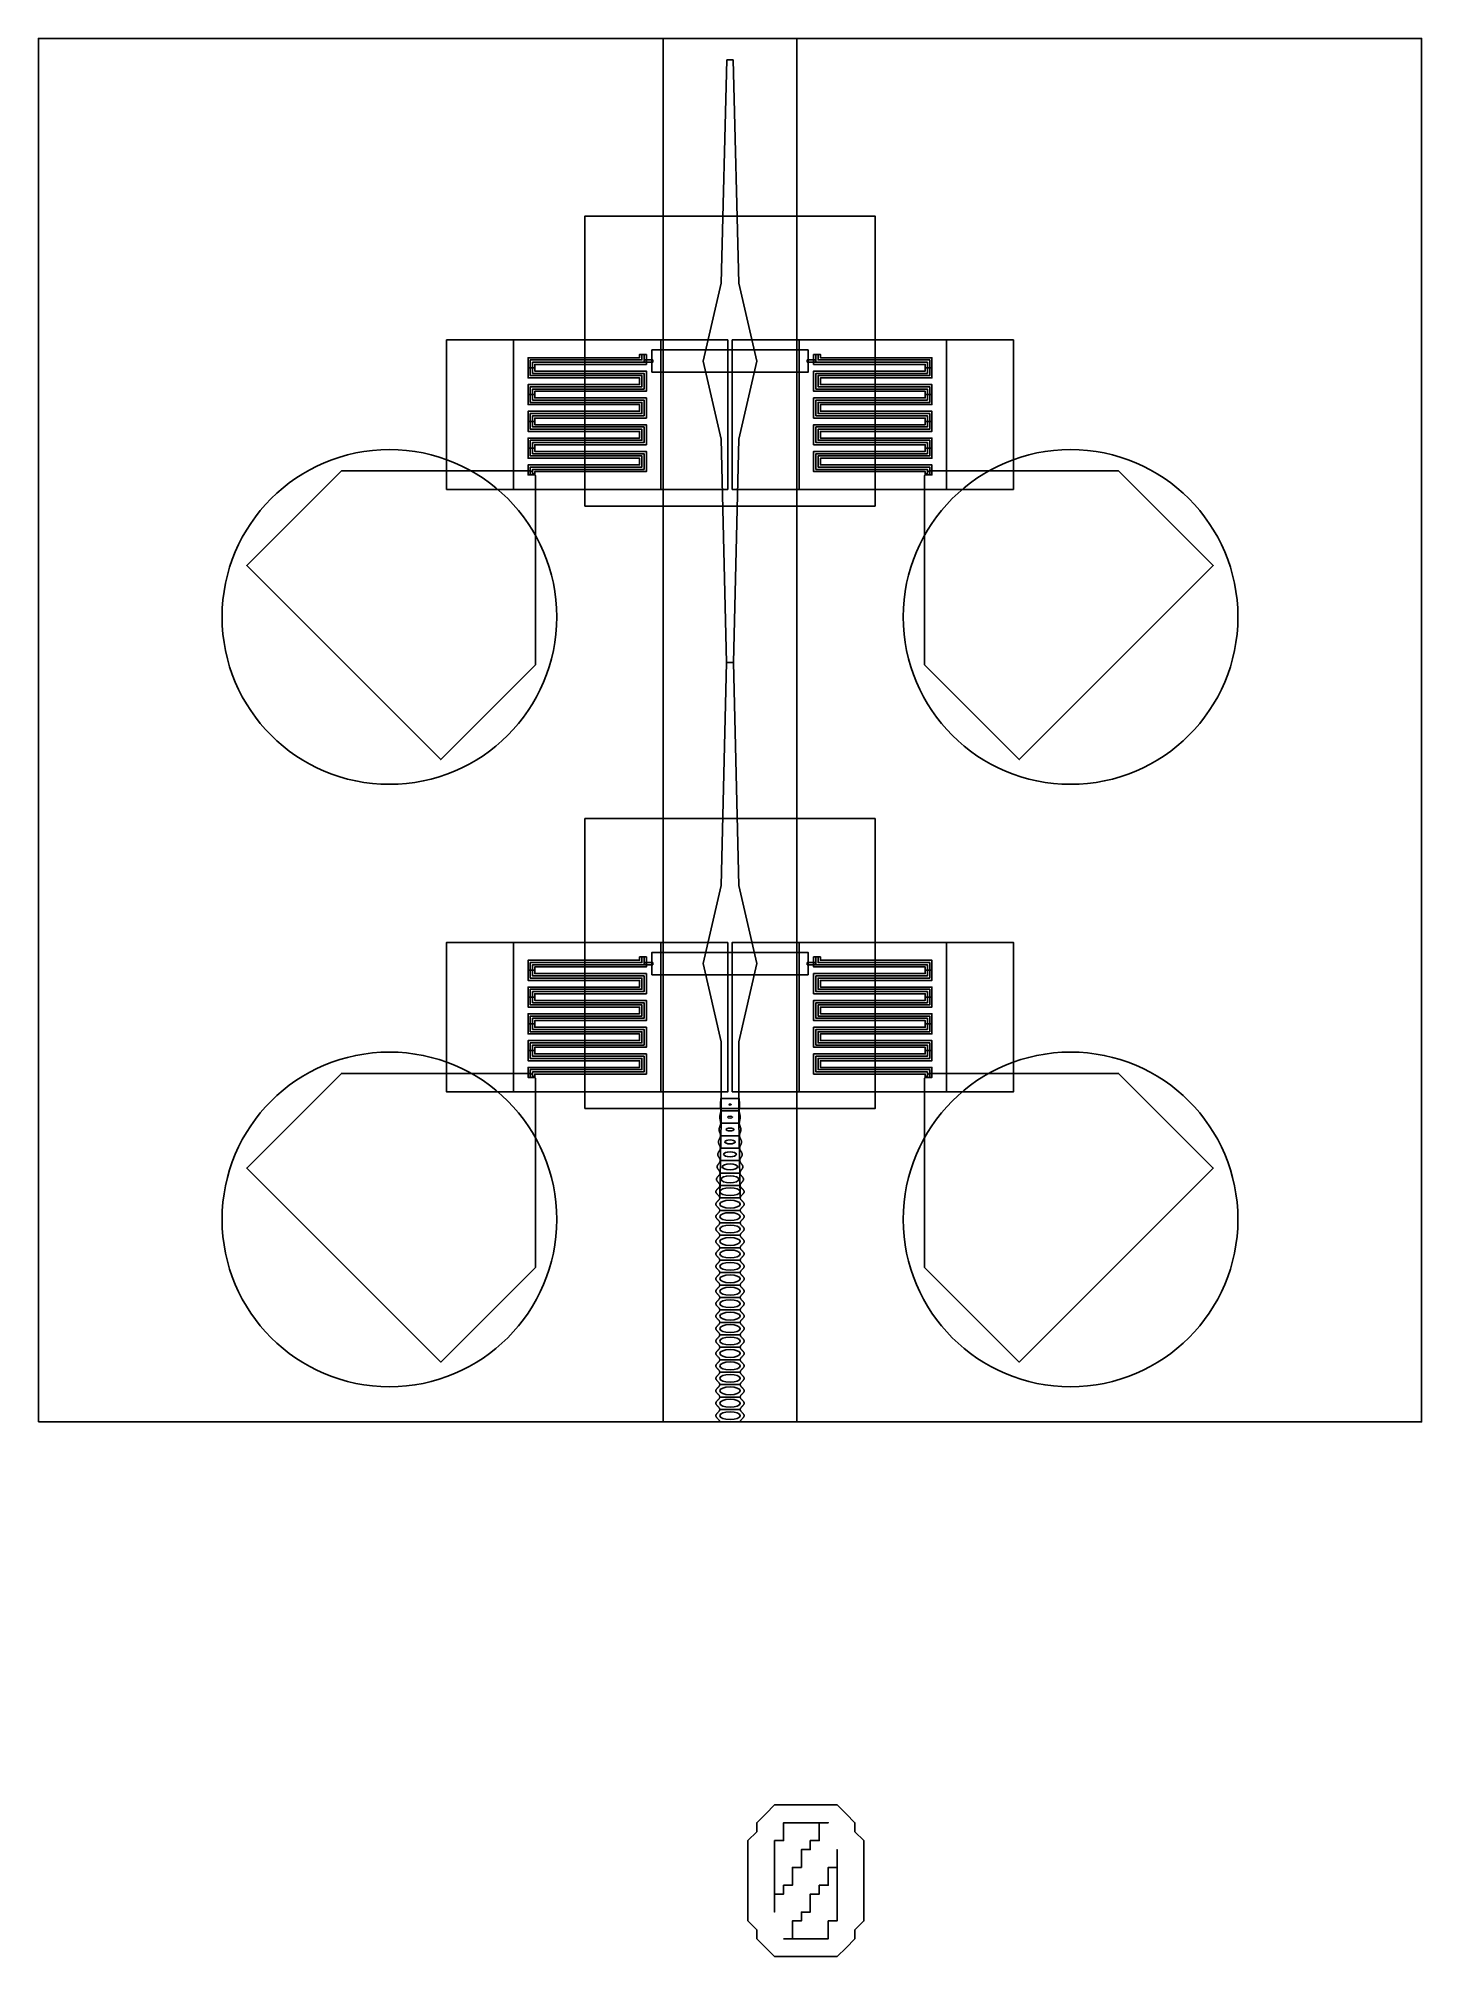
# Model space of a CAD drawing. Extents: x -31 to 31, y -85 to 1.
import ezdxf

# ---------------------------------------------------------------- set-up
doc = ezdxf.new("R2010")
doc.units = 0

msp = doc.modelspace()

# ---------------------------------------------------------------- linework, layer by layer
at = {"layer": 'cure'}
for points in [[(-3, -61.0368), (3, -61.0368), (3, 0.9632), (-3, 0.9632)], [(-3.1, -12.55), (-9.7, -12.55), (-9.7, -19.25), (-3.1, -19.25)], [(3.1, -19.25), (9.7, -19.25), (9.7, -12.55), (3.1, -12.55)], [(-3.1, -39.55), (-9.7, -39.55), (-9.7, -46.25), (-3.1, -46.25)], [(3.1, -46.25), (9.7, -46.25), (9.7, -39.55), (3.1, -39.55)]]:
    msp.add_lwpolyline(points, close=True, dxfattribs=at)
at = {"layer": 'M1_Field'}
msp.add_lwpolyline([(-31, -61.0368), (31, -61.0368), (31, 0.9632), (-31, 0.9632)], close=True, dxfattribs=at)
at = {"layer": 'M1_LD'}
for centre in [(-15.264, -24.964), (15.264, -24.964), (-15.264, -51.964), (15.264, -51.964)]:
    msp.add_circle(centre, 7.5, dxfattribs=at)
at = {"layer": 'M1_Neg'}
for points in [[(0.15, -27), (0.4, -17), (1.2, -13.5), (0.4, -10), (0.141, 0), (-0.141, 0), (-0.4, -10), (-1.2, -13.5), (-0.4, -17), (-0.15, -27)], [(-3.75, -13.2), (-3.75, -13.65), (-8.75, -13.65), (-8.75, -13.8), (-9.05, -13.8), (-9.05, -13.35), (-4.05, -13.35), (-4.05, -13.2)], [(-3.8375, -13.55), (-3.4625, -13.55), (-3.4625, -13.45), (-3.8375, -13.45)], [(-3.5, -14), (3.5, -14), (3.5, -13), (-3.5, -13)], [(3.4625, -13.55), (3.8375, -13.55), (3.8375, -13.45), (3.4625, -13.45)], [(3.75, -13.2), (3.75, -13.65), (8.75, -13.65), (8.75, -13.8), (9.05, -13.8), (9.05, -13.35), (4.05, -13.35), (4.05, -13.2)], [(-8.75, -13.8), (-8.75, -13.95), (-3.75, -13.95), (-3.75, -14.85), (-8.75, -14.85), (-8.75, -15), (-9.05, -15), (-9.05, -14.55), (-4.05, -14.55), (-4.05, -14.25), (-9.05, -14.25), (-9.05, -13.8)], [(8.75, -13.8), (8.75, -13.95), (3.75, -13.95), (3.75, -14.85), (8.75, -14.85), (8.75, -15), (9.05, -15), (9.05, -14.55), (4.05, -14.55), (4.05, -14.25), (9.05, -14.25), (9.05, -13.8)], [(-8.75, -15), (-8.75, -15.15), (-3.75, -15.15), (-3.75, -16.05), (-8.75, -16.05), (-8.75, -16.2), (-9.05, -16.2), (-9.05, -15.75), (-4.05, -15.75), (-4.05, -15.45), (-9.05, -15.45), (-9.05, -15)], [(8.75, -15), (8.75, -15.15), (3.75, -15.15), (3.75, -16.05), (8.75, -16.05), (8.75, -16.2), (9.05, -16.2), (9.05, -15.75), (4.05, -15.75), (4.05, -15.45), (9.05, -15.45), (9.05, -15)], [(-8.75, -16.2), (-8.75, -16.35), (-3.75, -16.35), (-3.75, -17.25), (-8.75, -17.25), (-8.75, -17.4), (-9.05, -17.4), (-9.05, -16.95), (-4.05, -16.95), (-4.05, -16.65), (-9.05, -16.65), (-9.05, -16.2)], [(8.75, -16.2), (8.75, -16.35), (3.75, -16.35), (3.75, -17.25), (8.75, -17.25), (8.75, -17.4), (9.05, -17.4), (9.05, -16.95), (4.05, -16.95), (4.05, -16.65), (9.05, -16.65), (9.05, -16.2)], [(-8.75, -17.4), (-8.75, -17.55), (-3.75, -17.55), (-3.75, -18.45), (-8.75, -18.45), (-8.75, -18.6), (-9.05, -18.6), (-9.05, -18.15), (-4.05, -18.15), (-4.05, -17.85), (-9.05, -17.85), (-9.05, -17.4)], [(8.75, -17.4), (8.75, -17.55), (3.75, -17.55), (3.75, -18.45), (8.75, -18.45), (8.75, -18.6), (9.05, -18.6), (9.05, -18.15), (4.05, -18.15), (4.05, -17.85), (9.05, -17.85), (9.05, -17.4)], [(-8.9311, -18.4189), (-17.4163, -18.4189), (-21.659, -22.6616), (-12.9616, -31.359), (-8.7189, -27.1163), (-8.7189, -18.6311)], [(8.9311, -18.4189), (17.4163, -18.4189), (21.659, -22.6616), (12.9616, -31.359), (8.7189, -27.1163), (8.7189, -18.6311)], [(-0.4596, -51), (-0.4, -47.5), (-0.4, -44), (-1.2, -40.5), (-0.4, -37), (-0.15, -27), (0.15, -27), (0.4, -37), (1.2, -40.5), (0.4, -44), (0.4, -47.5), (0.4596, -51)], [(-3.75, -40.2), (-3.75, -40.65), (-8.75, -40.65), (-8.75, -40.8), (-9.05, -40.8), (-9.05, -40.35), (-4.05, -40.35), (-4.05, -40.2)], [(-3.5, -41), (3.5, -41), (3.5, -40), (-3.5, -40)], [(3.75, -40.2), (3.75, -40.65), (8.75, -40.65), (8.75, -40.8), (9.05, -40.8), (9.05, -40.35), (4.05, -40.35), (4.05, -40.2)], [(-8.75, -40.8), (-8.75, -40.95), (-3.75, -40.95), (-3.75, -41.85), (-8.75, -41.85), (-8.75, -42), (-9.05, -42), (-9.05, -41.55), (-4.05, -41.55), (-4.05, -41.25), (-9.05, -41.25), (-9.05, -40.8)], [(-3.8375, -40.55), (-3.4625, -40.55), (-3.4625, -40.45), (-3.8375, -40.45)], [(3.4625, -40.55), (3.8375, -40.55), (3.8375, -40.45), (3.4625, -40.45)], [(8.75, -40.8), (8.75, -40.95), (3.75, -40.95), (3.75, -41.85), (8.75, -41.85), (8.75, -42), (9.05, -42), (9.05, -41.55), (4.05, -41.55), (4.05, -41.25), (9.05, -41.25), (9.05, -40.8)], [(-8.75, -42), (-8.75, -42.15), (-3.75, -42.15), (-3.75, -43.05), (-8.75, -43.05), (-8.75, -43.2), (-9.05, -43.2), (-9.05, -42.75), (-4.05, -42.75), (-4.05, -42.45), (-9.05, -42.45), (-9.05, -42)], [(8.75, -42), (8.75, -42.15), (3.75, -42.15), (3.75, -43.05), (8.75, -43.05), (8.75, -43.2), (9.05, -43.2), (9.05, -42.75), (4.05, -42.75), (4.05, -42.45), (9.05, -42.45), (9.05, -42)], [(-8.75, -43.2), (-8.75, -43.35), (-3.75, -43.35), (-3.75, -44.25), (-8.75, -44.25), (-8.75, -44.4), (-9.05, -44.4), (-9.05, -43.95), (-4.05, -43.95), (-4.05, -43.65), (-9.05, -43.65), (-9.05, -43.2)], [(8.75, -43.2), (8.75, -43.35), (3.75, -43.35), (3.75, -44.25), (8.75, -44.25), (8.75, -44.4), (9.05, -44.4), (9.05, -43.95), (4.05, -43.95), (4.05, -43.65), (9.05, -43.65), (9.05, -43.2)], [(-8.75, -44.4), (-8.75, -44.55), (-3.75, -44.55), (-3.75, -45.45), (-8.75, -45.45), (-8.75, -45.6), (-9.05, -45.6), (-9.05, -45.15), (-4.05, -45.15), (-4.05, -44.85), (-9.05, -44.85), (-9.05, -44.4)], [(8.75, -44.4), (8.75, -44.55), (3.75, -44.55), (3.75, -45.45), (8.75, -45.45), (8.75, -45.6), (9.05, -45.6), (9.05, -45.15), (4.05, -45.15), (4.05, -44.85), (9.05, -44.85), (9.05, -44.4)], [(-8.9311, -45.4189), (-17.4163, -45.4189), (-21.659, -49.6616), (-12.9616, -58.359), (-8.7189, -54.1163), (-8.7189, -45.6311)], [(8.9311, -45.4189), (17.4163, -45.4189), (21.659, -49.6616), (12.9616, -58.359), (8.7189, -54.1163), (8.7189, -45.6311)], [(-0.4179, -47.6544), (-0.4179, -47.643), (-0.4183, -47.6316), (-0.4191, -47.6203), (-0.4202, -47.6089), (-0.4216, -47.5975), (-0.4233, -47.5861), (-0.4252, -47.5747), (-0.4274, -47.5634), (-0.4298, -47.552), (-0.4323, -47.5406), (-0.435, -47.5292), (-0.4377, -47.5178), (-0.4404, -47.5065), (-0.443, -47.4951), (-0.4456, -47.4837), (-0.4481, -47.4723), (-0.4504, -47.4609), (-0.4524, -47.4496), (-0.4543, -47.4382), (-0.4558, -47.4268), (-0.4571, -47.4154), (-0.458, -47.404), (-0.4586, -47.3927), (-0.4588, -47.3813), (-0.4587, -47.3699), (-0.4581, -47.3585), (-0.4573, -47.3472), (-0.4561, -47.3358), (-0.4545, -47.3244), (-0.4527, -47.313), (-0.4505, -47.3016), (-0.4482, -47.2903), (-0.4456, -47.2789), (-0.4428, -47.2675), (-0.44, -47.2561), (-0.437, -47.2447), (-0.434, -47.2334), (-0.431, -47.222), (-0.4281, -47.2106), (-0.4253, -47.1992), (-0.4226, -47.1878), (-0.4201, -47.1765), (-0.4179, -47.1651), (-0.4159, -47.1537), (-0.4142, -47.1423), (-0.4128, -47.1309), (-0.4118, -47.1196), (-0.4111, -47.1082), (-0.4107, -47.0968), (0.4107, -47.0968), (0.4111, -47.1082), (0.4118, -47.1196), (0.4128, -47.1309), (0.4142, -47.1423), (0.4159, -47.1537), (0.4179, -47.1651), (0.4201, -47.1765), (0.4226, -47.1878), (0.4253, -47.1992), (0.4281, -47.2106), (0.431, -47.222), (0.434, -47.2334), (0.437, -47.2447), (0.44, -47.2561), (0.4428, -47.2675), (0.4456, -47.2789), (0.4482, -47.2903), (0.4505, -47.3016), (0.4527, -47.313), (0.4545, -47.3244), (0.4561, -47.3358), (0.4573, -47.3472), (0.4581, -47.3585), (0.4587, -47.3699), (0.4588, -47.3813), (0.4586, -47.3927), (0.458, -47.404), (0.4571, -47.4154), (0.4558, -47.4268), (0.4543, -47.4382), (0.4524, -47.4496), (0.4504, -47.4609), (0.4481, -47.4723), (0.4456, -47.4837), (0.443, -47.4951), (0.4404, -47.5065), (0.4377, -47.5178), (0.435, -47.5292), (0.4323, -47.5406), (0.4298, -47.552), (0.4274, -47.5634), (0.4252, -47.5747), (0.4233, -47.5861), (0.4216, -47.5975), (0.4202, -47.6089), (0.4191, -47.6203), (0.4183, -47.6316), (0.4179, -47.643), (0.4179, -47.6544)], [(-0.4107, -47.0968), (-0.4108, -47.0854), (-0.411, -47.074), (-0.4113, -47.0627), (-0.4119, -47.0513), (-0.4126, -47.0399), (-0.4134, -47.0285), (-0.4144, -47.0171), (-0.4155, -47.0058), (-0.4167, -46.9944), (-0.418, -46.983), (-0.4193, -46.9716), (-0.4206, -46.9602), (-0.422, -46.9489), (-0.4233, -46.9375), (-0.4246, -46.9261), (-0.4258, -46.9147), (-0.427, -46.9033), (-0.428, -46.892), (-0.4289, -46.8806), (-0.4297, -46.8692), (-0.4303, -46.8578), (-0.4308, -46.8464), (-0.4311, -46.8351), (-0.4312, -46.8237), (-0.4311, -46.8123), (-0.4309, -46.8009), (-0.4304, -46.7896), (-0.4298, -46.7782), (-0.429, -46.7668), (-0.4281, -46.7554), (-0.4271, -46.744), (-0.4259, -46.7327), (-0.4246, -46.7213), (-0.4232, -46.7099), (-0.4218, -46.6985), (-0.4203, -46.6871), (-0.4188, -46.6758), (-0.4173, -46.6644), (-0.4158, -46.653), (-0.4144, -46.6416), (-0.4131, -46.6302), (-0.4119, -46.6189), (-0.4107, -46.6075), (-0.4097, -46.5961), (-0.4089, -46.5847), (-0.4082, -46.5733), (-0.4077, -46.562), (-0.4073, -46.5506), (-0.4072, -46.5392), (0.4072, -46.5392), (0.4073, -46.5506), (0.4077, -46.562), (0.4082, -46.5733), (0.4089, -46.5847), (0.4097, -46.5961), (0.4107, -46.6075), (0.4119, -46.6189), (0.4131, -46.6302), (0.4144, -46.6416), (0.4158, -46.653), (0.4173, -46.6644), (0.4188, -46.6758), (0.4203, -46.6871), (0.4218, -46.6985), (0.4232, -46.7099), (0.4246, -46.7213), (0.4259, -46.7327), (0.4271, -46.744), (0.4281, -46.7554), (0.429, -46.7668), (0.4298, -46.7782), (0.4304, -46.7896), (0.4309, -46.8009), (0.4311, -46.8123), (0.4312, -46.8237), (0.4311, -46.8351), (0.4308, -46.8464), (0.4303, -46.8578), (0.4297, -46.8692), (0.4289, -46.8806), (0.428, -46.892), (0.427, -46.9033), (0.4258, -46.9147), (0.4246, -46.9261), (0.4233, -46.9375), (0.422, -46.9489), (0.4206, -46.9602), (0.4193, -46.9716), (0.418, -46.983), (0.4167, -46.9944), (0.4155, -47.0058), (0.4144, -47.0171), (0.4134, -47.0285), (0.4126, -47.0399), (0.4119, -47.0513), (0.4113, -47.0627), (0.411, -47.074), (0.4108, -47.0854), (0.4107, -47.0968)], [(-0.4251, -48.212), (-0.4252, -48.2006), (-0.4259, -48.1892), (-0.4271, -48.1779), (-0.4288, -48.1665), (-0.4309, -48.1551), (-0.4336, -48.1437), (-0.4366, -48.1323), (-0.4399, -48.121), (-0.4436, -48.1096), (-0.4474, -48.0982), (-0.4515, -48.0868), (-0.4556, -48.0754), (-0.4597, -48.0641), (-0.4638, -48.0527), (-0.4677, -48.0413), (-0.4715, -48.0299), (-0.475, -48.0185), (-0.4782, -48.0072), (-0.481, -47.9958), (-0.4834, -47.9844), (-0.4854, -47.973), (-0.4868, -47.9616), (-0.4878, -47.9503), (-0.4882, -47.9389), (-0.488, -47.9275), (-0.4873, -47.9161), (-0.4861, -47.9048), (-0.4843, -47.8934), (-0.4821, -47.882), (-0.4794, -47.8706), (-0.4763, -47.8592), (-0.4728, -47.8479), (-0.469, -47.8365), (-0.4649, -47.8251), (-0.4607, -47.8137), (-0.4563, -47.8023), (-0.4519, -47.791), (-0.4475, -47.7796), (-0.4432, -47.7682), (-0.4391, -47.7568), (-0.4351, -47.7454), (-0.4315, -47.7341), (-0.4282, -47.7227), (-0.4252, -47.7113), (-0.4228, -47.6999), (-0.4208, -47.6885), (-0.4193, -47.6772), (-0.4183, -47.6658), (-0.4179, -47.6544), (0.4179, -47.6544), (0.4183, -47.6658), (0.4193, -47.6772), (0.4208, -47.6885), (0.4228, -47.6999), (0.4252, -47.7113), (0.4282, -47.7227), (0.4315, -47.7341), (0.4351, -47.7454), (0.4391, -47.7568), (0.4432, -47.7682), (0.4475, -47.7796), (0.4519, -47.791), (0.4563, -47.8023), (0.4607, -47.8137), (0.4649, -47.8251), (0.469, -47.8365), (0.4728, -47.8479), (0.4763, -47.8592), (0.4794, -47.8706), (0.4821, -47.882), (0.4843, -47.8934), (0.4861, -47.9048), (0.4873, -47.9161), (0.488, -47.9275), (0.4882, -47.9389), (0.4878, -47.9503), (0.4868, -47.9616), (0.4854, -47.973), (0.4834, -47.9844), (0.481, -47.9958), (0.4782, -48.0072), (0.475, -48.0185), (0.4715, -48.0299), (0.4677, -48.0413), (0.4638, -48.0527), (0.4597, -48.0641), (0.4556, -48.0754), (0.4515, -48.0868), (0.4474, -48.0982), (0.4436, -48.1096), (0.4399, -48.121), (0.4366, -48.1323), (0.4336, -48.1437), (0.4309, -48.1551), (0.4288, -48.1665), (0.4271, -48.1779), (0.4259, -48.1892), (0.4252, -48.2006), (0.4251, -48.212)], [(-0.4394, -49.3272), (-0.4397, -49.3158), (-0.4409, -49.3044), (-0.443, -49.2931), (-0.4459, -49.2817), (-0.4497, -49.2703), (-0.4541, -49.2589), (-0.4593, -49.2475), (-0.465, -49.2362), (-0.4711, -49.2248), (-0.4777, -49.2134), (-0.4845, -49.202), (-0.4914, -49.1906), (-0.4984, -49.1793), (-0.5053, -49.1679), (-0.5119, -49.1565), (-0.5183, -49.1451), (-0.5242, -49.1337), (-0.5297, -49.1224), (-0.5345, -49.111), (-0.5386, -49.0996), (-0.5419, -49.0882), (-0.5445, -49.0768), (-0.5461, -49.0655), (-0.5469, -49.0541), (-0.5467, -49.0427), (-0.5457, -49.0313), (-0.5437, -49.02), (-0.5409, -49.0086), (-0.5373, -48.9972), (-0.5329, -48.9858), (-0.5278, -48.9744), (-0.5221, -48.9631), (-0.5158, -48.9517), (-0.5092, -48.9403), (-0.5022, -48.9289), (-0.495, -48.9175), (-0.4878, -48.9062), (-0.4805, -48.8948), (-0.4734, -48.8834), (-0.4666, -48.872), (-0.4601, -48.8606), (-0.4542, -48.8493), (-0.4487, -48.8379), (-0.444, -48.8265), (-0.4399, -48.8151), (-0.4367, -48.8037), (-0.4343, -48.7924), (-0.4328, -48.781), (-0.4322, -48.7696), (0.4322, -48.7696), (0.4328, -48.781), (0.4343, -48.7924), (0.4367, -48.8037), (0.4399, -48.8151), (0.444, -48.8265), (0.4487, -48.8379), (0.4542, -48.8493), (0.4601, -48.8606), (0.4666, -48.872), (0.4734, -48.8834), (0.4805, -48.8948), (0.4878, -48.9062), (0.495, -48.9175), (0.5022, -48.9289), (0.5092, -48.9403), (0.5158, -48.9517), (0.5221, -48.9631), (0.5278, -48.9744), (0.5329, -48.9858), (0.5373, -48.9972), (0.5409, -49.0086), (0.5437, -49.02), (0.5457, -49.0313), (0.5467, -49.0427), (0.5469, -49.0541), (0.5461, -49.0655), (0.5445, -49.0768), (0.5419, -49.0882), (0.5386, -49.0996), (0.5345, -49.111), (0.5297, -49.1224), (0.5242, -49.1337), (0.5183, -49.1451), (0.5119, -49.1565), (0.5053, -49.1679), (0.4984, -49.1793), (0.4914, -49.1906), (0.4845, -49.202), (0.4777, -49.2134), (0.4711, -49.2248), (0.465, -49.2362), (0.4593, -49.2475), (0.4541, -49.2589), (0.4497, -49.2703), (0.4459, -49.2817), (0.443, -49.2931), (0.4409, -49.3044), (0.4397, -49.3158), (0.4394, -49.3272)], [(-0.4322, -48.7696), (-0.4324, -48.7582), (-0.4334, -48.7468), (-0.435, -48.7355), (-0.4373, -48.7241), (-0.4403, -48.7127), (-0.4439, -48.7013), (-0.4479, -48.6899), (-0.4525, -48.6786), (-0.4574, -48.6672), (-0.4626, -48.6558), (-0.468, -48.6444), (-0.4735, -48.633), (-0.479, -48.6217), (-0.4845, -48.6103), (-0.4898, -48.5989), (-0.4949, -48.5875), (-0.4996, -48.5761), (-0.5039, -48.5648), (-0.5077, -48.5534), (-0.511, -48.542), (-0.5137, -48.5306), (-0.5156, -48.5192), (-0.5169, -48.5079), (-0.5175, -48.4965), (-0.5174, -48.4851), (-0.5165, -48.4737), (-0.5149, -48.4624), (-0.5126, -48.451), (-0.5097, -48.4396), (-0.5061, -48.4282), (-0.502, -48.4168), (-0.4974, -48.4055), (-0.4924, -48.3941), (-0.4871, -48.3827), (-0.4814, -48.3713), (-0.4757, -48.3599), (-0.4698, -48.3486), (-0.464, -48.3372), (-0.4583, -48.3258), (-0.4528, -48.3144), (-0.4476, -48.303), (-0.4428, -48.2917), (-0.4385, -48.2803), (-0.4346, -48.2689), (-0.4314, -48.2575), (-0.4287, -48.2461), (-0.4268, -48.2348), (-0.4256, -48.2234), (-0.4251, -48.212), (0.4251, -48.212), (0.4256, -48.2234), (0.4268, -48.2348), (0.4287, -48.2461), (0.4314, -48.2575), (0.4346, -48.2689), (0.4385, -48.2803), (0.4428, -48.2917), (0.4476, -48.303), (0.4528, -48.3144), (0.4583, -48.3258), (0.464, -48.3372), (0.4698, -48.3486), (0.4757, -48.3599), (0.4814, -48.3713), (0.4871, -48.3827), (0.4924, -48.3941), (0.4974, -48.4055), (0.502, -48.4168), (0.5061, -48.4282), (0.5097, -48.4396), (0.5126, -48.451), (0.5149, -48.4624), (0.5165, -48.4737), (0.5174, -48.4851), (0.5175, -48.4965), (0.5169, -48.5079), (0.5156, -48.5192), (0.5137, -48.5306), (0.511, -48.542), (0.5077, -48.5534), (0.5039, -48.5648), (0.4996, -48.5761), (0.4949, -48.5875), (0.4898, -48.5989), (0.4845, -48.6103), (0.479, -48.6217), (0.4735, -48.633), (0.468, -48.6444), (0.4626, -48.6558), (0.4574, -48.6672), (0.4525, -48.6786), (0.4479, -48.6899), (0.4439, -48.7013), (0.4403, -48.7127), (0.4373, -48.7241), (0.435, -48.7355), (0.4334, -48.7468), (0.4324, -48.7582), (0.4322, -48.7696)], [(-0.4465, -49.8848), (-0.4469, -49.8734), (-0.4484, -49.862), (-0.451, -49.8507), (-0.4545, -49.8393), (-0.459, -49.8279), (-0.4644, -49.8165), (-0.4706, -49.8051), (-0.4775, -49.7938), (-0.4849, -49.7824), (-0.4928, -49.771), (-0.501, -49.7596), (-0.5093, -49.7482), (-0.5177, -49.7369), (-0.526, -49.7255), (-0.534, -49.7141), (-0.5417, -49.7027), (-0.5489, -49.6913), (-0.5554, -49.68), (-0.5612, -49.6686), (-0.5662, -49.6572), (-0.5702, -49.6458), (-0.5733, -49.6344), (-0.5753, -49.6231), (-0.5763, -49.6117), (-0.5761, -49.6003), (-0.5749, -49.5889), (-0.5726, -49.5776), (-0.5692, -49.5662), (-0.5649, -49.5548), (-0.5596, -49.5434), (-0.5535, -49.532), (-0.5467, -49.5207), (-0.5392, -49.5093), (-0.5313, -49.4979), (-0.5229, -49.4865), (-0.5144, -49.4751), (-0.5057, -49.4638), (-0.497, -49.4524), (-0.4885, -49.441), (-0.4804, -49.4296), (-0.4727, -49.4182), (-0.4655, -49.4069), (-0.459, -49.3955), (-0.4533, -49.3841), (-0.4485, -49.3727), (-0.4447, -49.3613), (-0.4418, -49.35), (-0.4401, -49.3386), (-0.4394, -49.3272), (0.4394, -49.3272), (0.4401, -49.3386), (0.4418, -49.35), (0.4447, -49.3613), (0.4485, -49.3727), (0.4533, -49.3841), (0.459, -49.3955), (0.4655, -49.4069), (0.4727, -49.4182), (0.4804, -49.4296), (0.4885, -49.441), (0.497, -49.4524), (0.5057, -49.4638), (0.5144, -49.4751), (0.5229, -49.4865), (0.5313, -49.4979), (0.5392, -49.5093), (0.5467, -49.5207), (0.5535, -49.532), (0.5596, -49.5434), (0.5649, -49.5548), (0.5692, -49.5662), (0.5726, -49.5776), (0.5749, -49.5889), (0.5761, -49.6003), (0.5763, -49.6117), (0.5753, -49.6231), (0.5733, -49.6344), (0.5702, -49.6458), (0.5662, -49.6572), (0.5612, -49.6686), (0.5554, -49.68), (0.5489, -49.6913), (0.5417, -49.7027), (0.534, -49.7141), (0.526, -49.7255), (0.5177, -49.7369), (0.5093, -49.7482), (0.501, -49.7596), (0.4928, -49.771), (0.4849, -49.7824), (0.4775, -49.7938), (0.4706, -49.8051), (0.4644, -49.8165), (0.459, -49.8279), (0.4545, -49.8393), (0.451, -49.8507), (0.4484, -49.862), (0.4469, -49.8734), (0.4465, -49.8848)], [(-0.4573, -51), (-0.4579, -50.9886), (-0.46, -50.9772), (-0.4635, -50.9659), (-0.4684, -50.9545), (-0.4746, -50.9431), (-0.4819, -50.9317), (-0.4902, -50.9203), (-0.4995, -50.909), (-0.5095, -50.8976), (-0.5201, -50.8862), (-0.5312, -50.8748), (-0.5425, -50.8634), (-0.5538, -50.8521), (-0.5649, -50.8407), (-0.5758, -50.8293), (-0.5861, -50.8179), (-0.5958, -50.8065), (-0.6046, -50.7952), (-0.6125, -50.7838), (-0.6192, -50.7724), (-0.6247, -50.761), (-0.6289, -50.7496), (-0.6318, -50.7383), (-0.6331, -50.7269), (-0.6331, -50.7155), (-0.6315, -50.7041), (-0.6286, -50.6928), (-0.6242, -50.6814), (-0.6186, -50.67), (-0.6117, -50.6586), (-0.6037, -50.6472), (-0.5947, -50.6359), (-0.5849, -50.6245), (-0.5744, -50.6131), (-0.5634, -50.6017), (-0.5521, -50.5903), (-0.5406, -50.579), (-0.5292, -50.5676), (-0.518, -50.5562), (-0.5073, -50.5448), (-0.4971, -50.5334), (-0.4877, -50.5221), (-0.4792, -50.5107), (-0.4717, -50.4993), (-0.4654, -50.4879), (-0.4604, -50.4765), (-0.4567, -50.4652), (-0.4545, -50.4538), (-0.4537, -50.4424), (0.4537, -50.4424), (0.4545, -50.4538), (0.4567, -50.4652), (0.4604, -50.4765), (0.4654, -50.4879), (0.4717, -50.4993), (0.4792, -50.5107), (0.4877, -50.5221), (0.4971, -50.5334), (0.5073, -50.5448), (0.518, -50.5562), (0.5292, -50.5676), (0.5406, -50.579), (0.5521, -50.5903), (0.5634, -50.6017), (0.5744, -50.6131), (0.5849, -50.6245), (0.5947, -50.6359), (0.6037, -50.6472), (0.6117, -50.6586), (0.6186, -50.67), (0.6242, -50.6814), (0.6286, -50.6928), (0.6315, -50.7041), (0.6331, -50.7155), (0.6331, -50.7269), (0.6318, -50.7383), (0.6289, -50.7496), (0.6247, -50.761), (0.6192, -50.7724), (0.6125, -50.7838), (0.6046, -50.7952), (0.5958, -50.8065), (0.5861, -50.8179), (0.5758, -50.8293), (0.5649, -50.8407), (0.5538, -50.8521), (0.5425, -50.8634), (0.5312, -50.8748), (0.5201, -50.8862), (0.5095, -50.8976), (0.4995, -50.909), (0.4902, -50.9203), (0.4819, -50.9317), (0.4746, -50.9431), (0.4684, -50.9545), (0.4635, -50.9659), (0.46, -50.9772), (0.4579, -50.9886), (0.4573, -51)], [(-0.4537, -50.4424), (-0.4542, -50.431), (-0.4559, -50.4196), (-0.4589, -50.4083), (-0.4631, -50.3969), (-0.4684, -50.3855), (-0.4747, -50.3741), (-0.482, -50.3627), (-0.49, -50.3514), (-0.4987, -50.34), (-0.5079, -50.3286), (-0.5175, -50.3172), (-0.5272, -50.3058), (-0.5371, -50.2945), (-0.5467, -50.2831), (-0.5562, -50.2717), (-0.5651, -50.2603), (-0.5735, -50.2489), (-0.5812, -50.2376), (-0.5879, -50.2262), (-0.5938, -50.2148), (-0.5985, -50.2034), (-0.6021, -50.192), (-0.6045, -50.1807), (-0.6056, -50.1693), (-0.6055, -50.1579), (-0.604, -50.1465), (-0.6014, -50.1352), (-0.5975, -50.1238), (-0.5924, -50.1124), (-0.5863, -50.101), (-0.5793, -50.0896), (-0.5713, -50.0783), (-0.5626, -50.0669), (-0.5534, -50.0555), (-0.5437, -50.0441), (-0.5337, -50.0327), (-0.5236, -50.0214), (-0.5135, -50.01), (-0.5037, -49.9986), (-0.4942, -49.9872), (-0.4852, -49.9758), (-0.4768, -49.9645), (-0.4693, -49.9531), (-0.4627, -49.9417), (-0.4571, -49.9303), (-0.4527, -49.9189), (-0.4494, -49.9076), (-0.4473, -49.8962), (-0.4465, -49.8848), (0.4465, -49.8848), (0.4473, -49.8962), (0.4494, -49.9076), (0.4527, -49.9189), (0.4571, -49.9303), (0.4627, -49.9417), (0.4693, -49.9531), (0.4768, -49.9645), (0.4852, -49.9758), (0.4942, -49.9872), (0.5037, -49.9986), (0.5135, -50.01), (0.5236, -50.0214), (0.5337, -50.0327), (0.5437, -50.0441), (0.5534, -50.0555), (0.5626, -50.0669), (0.5713, -50.0783), (0.5793, -50.0896), (0.5863, -50.101), (0.5924, -50.1124), (0.5975, -50.1238), (0.6014, -50.1352), (0.604, -50.1465), (0.6055, -50.1579), (0.6056, -50.1693), (0.6045, -50.1807), (0.6021, -50.192), (0.5985, -50.2034), (0.5938, -50.2148), (0.5879, -50.2262), (0.5812, -50.2376), (0.5735, -50.2489), (0.5651, -50.2603), (0.5562, -50.2717), (0.5467, -50.2831), (0.5371, -50.2945), (0.5272, -50.3058), (0.5175, -50.3172), (0.5079, -50.3286), (0.4987, -50.34), (0.49, -50.3514), (0.482, -50.3627), (0.4747, -50.3741), (0.4684, -50.3855), (0.4631, -50.3969), (0.4589, -50.4083), (0.4559, -50.4196), (0.4542, -50.431), (0.4537, -50.4424)], [(-0.4573, -51.5576), (-0.458, -51.5462), (-0.4602, -51.5348), (-0.4638, -51.5235), (-0.4687, -51.5121), (-0.4749, -51.5007), (-0.4823, -51.4893), (-0.4907, -51.4779), (-0.5001, -51.4666), (-0.5102, -51.4552), (-0.5209, -51.4438), (-0.532, -51.4324), (-0.5433, -51.421), (-0.5547, -51.4097), (-0.566, -51.3983), (-0.5769, -51.3869), (-0.5873, -51.3755), (-0.597, -51.3641), (-0.606, -51.3528), (-0.6139, -51.3414), (-0.6207, -51.33), (-0.6263, -51.3186), (-0.6306, -51.3072), (-0.6334, -51.2959), (-0.6349, -51.2845), (-0.6349, -51.2731), (-0.6334, -51.2617), (-0.6306, -51.2504), (-0.6263, -51.239), (-0.6207, -51.2276), (-0.6139, -51.2162), (-0.606, -51.2048), (-0.597, -51.1935), (-0.5873, -51.1821), (-0.5769, -51.1707), (-0.566, -51.1593), (-0.5547, -51.1479), (-0.5433, -51.1366), (-0.532, -51.1252), (-0.5209, -51.1138), (-0.5102, -51.1024), (-0.5001, -51.091), (-0.4907, -51.0797), (-0.4823, -51.0683), (-0.4749, -51.0569), (-0.4687, -51.0455), (-0.4638, -51.0341), (-0.4602, -51.0228), (-0.458, -51.0114), (-0.4573, -51), (0.4573, -51), (0.458, -51.0114), (0.4602, -51.0228), (0.4638, -51.0341), (0.4687, -51.0455), (0.4749, -51.0569), (0.4823, -51.0683), (0.4907, -51.0797), (0.5001, -51.091), (0.5102, -51.1024), (0.5209, -51.1138), (0.532, -51.1252), (0.5433, -51.1366), (0.5547, -51.1479), (0.566, -51.1593), (0.5769, -51.1707), (0.5873, -51.1821), (0.597, -51.1935), (0.606, -51.2048), (0.6139, -51.2162), (0.6207, -51.2276), (0.6263, -51.239), (0.6306, -51.2504), (0.6334, -51.2617), (0.6349, -51.2731), (0.6349, -51.2845), (0.6334, -51.2959), (0.6306, -51.3072), (0.6263, -51.3186), (0.6207, -51.33), (0.6139, -51.3414), (0.606, -51.3528), (0.597, -51.3641), (0.5873, -51.3755), (0.5769, -51.3869), (0.566, -51.3983), (0.5547, -51.4097), (0.5433, -51.421), (0.532, -51.4324), (0.5209, -51.4438), (0.5102, -51.4552), (0.5001, -51.4666), (0.4907, -51.4779), (0.4823, -51.4893), (0.4749, -51.5007), (0.4687, -51.5121), (0.4638, -51.5235), (0.4602, -51.5348), (0.458, -51.5462), (0.4573, -51.5576)], [(-0.4573, -52.1152), (-0.458, -52.1038), (-0.4602, -52.0924), (-0.4638, -52.0811), (-0.4687, -52.0697), (-0.4749, -52.0583), (-0.4823, -52.0469), (-0.4907, -52.0355), (-0.5001, -52.0242), (-0.5102, -52.0128), (-0.5209, -52.0014), (-0.532, -51.99), (-0.5433, -51.9786), (-0.5547, -51.9673), (-0.566, -51.9559), (-0.5769, -51.9445), (-0.5873, -51.9331), (-0.597, -51.9217), (-0.606, -51.9104), (-0.6139, -51.899), (-0.6207, -51.8876), (-0.6263, -51.8762), (-0.6306, -51.8648), (-0.6334, -51.8535), (-0.6349, -51.8421), (-0.6349, -51.8307), (-0.6334, -51.8193), (-0.6306, -51.808), (-0.6263, -51.7966), (-0.6207, -51.7852), (-0.6139, -51.7738), (-0.606, -51.7624), (-0.597, -51.7511), (-0.5873, -51.7397), (-0.5769, -51.7283), (-0.566, -51.7169), (-0.5547, -51.7055), (-0.5433, -51.6942), (-0.532, -51.6828), (-0.5209, -51.6714), (-0.5102, -51.66), (-0.5001, -51.6486), (-0.4907, -51.6373), (-0.4823, -51.6259), (-0.4749, -51.6145), (-0.4687, -51.6031), (-0.4638, -51.5917), (-0.4602, -51.5804), (-0.458, -51.569), (-0.4573, -51.5576), (0.4573, -51.5576), (0.458, -51.569), (0.4602, -51.5804), (0.4638, -51.5917), (0.4687, -51.6031), (0.4749, -51.6145), (0.4823, -51.6259), (0.4907, -51.6373), (0.5001, -51.6486), (0.5102, -51.66), (0.5209, -51.6714), (0.532, -51.6828), (0.5433, -51.6942), (0.5547, -51.7055), (0.566, -51.7169), (0.5769, -51.7283), (0.5873, -51.7397), (0.597, -51.7511), (0.606, -51.7624), (0.6139, -51.7738), (0.6207, -51.7852), (0.6263, -51.7966), (0.6306, -51.808), (0.6334, -51.8193), (0.6349, -51.8307), (0.6349, -51.8421), (0.6334, -51.8535), (0.6306, -51.8648), (0.6263, -51.8762), (0.6207, -51.8876), (0.6139, -51.899), (0.606, -51.9104), (0.597, -51.9217), (0.5873, -51.9331), (0.5769, -51.9445), (0.566, -51.9559), (0.5547, -51.9673), (0.5433, -51.9786), (0.532, -51.99), (0.5209, -52.0014), (0.5102, -52.0128), (0.5001, -52.0242), (0.4907, -52.0355), (0.4823, -52.0469), (0.4749, -52.0583), (0.4687, -52.0697), (0.4638, -52.0811), (0.4602, -52.0924), (0.458, -52.1038), (0.4573, -52.1152)], [(-0.4573, -52.6728), (-0.458, -52.6614), (-0.4602, -52.65), (-0.4638, -52.6387), (-0.4687, -52.6273), (-0.4749, -52.6159), (-0.4823, -52.6045), (-0.4907, -52.5931), (-0.5001, -52.5818), (-0.5102, -52.5704), (-0.5209, -52.559), (-0.532, -52.5476), (-0.5433, -52.5362), (-0.5547, -52.5249), (-0.566, -52.5135), (-0.5769, -52.5021), (-0.5873, -52.4907), (-0.597, -52.4793), (-0.606, -52.468), (-0.6139, -52.4566), (-0.6207, -52.4452), (-0.6263, -52.4338), (-0.6306, -52.4224), (-0.6334, -52.4111), (-0.6349, -52.3997), (-0.6349, -52.3883), (-0.6334, -52.3769), (-0.6306, -52.3656), (-0.6263, -52.3542), (-0.6207, -52.3428), (-0.6139, -52.3314), (-0.606, -52.32), (-0.597, -52.3087), (-0.5873, -52.2973), (-0.5769, -52.2859), (-0.566, -52.2745), (-0.5547, -52.2631), (-0.5433, -52.2518), (-0.532, -52.2404), (-0.5209, -52.229), (-0.5102, -52.2176), (-0.5001, -52.2062), (-0.4907, -52.1949), (-0.4823, -52.1835), (-0.4749, -52.1721), (-0.4687, -52.1607), (-0.4638, -52.1493), (-0.4602, -52.138), (-0.458, -52.1266), (-0.4573, -52.1152), (0.4573, -52.1152), (0.458, -52.1266), (0.4602, -52.138), (0.4638, -52.1493), (0.4687, -52.1607), (0.4749, -52.1721), (0.4823, -52.1835), (0.4907, -52.1949), (0.5001, -52.2062), (0.5102, -52.2176), (0.5209, -52.229), (0.532, -52.2404), (0.5433, -52.2518), (0.5547, -52.2631), (0.566, -52.2745), (0.5769, -52.2859), (0.5873, -52.2973), (0.597, -52.3087), (0.606, -52.32), (0.6139, -52.3314), (0.6207, -52.3428), (0.6263, -52.3542), (0.6306, -52.3656), (0.6334, -52.3769), (0.6349, -52.3883), (0.6349, -52.3997), (0.6334, -52.4111), (0.6306, -52.4224), (0.6263, -52.4338), (0.6207, -52.4452), (0.6139, -52.4566), (0.606, -52.468), (0.597, -52.4793), (0.5873, -52.4907), (0.5769, -52.5021), (0.566, -52.5135), (0.5547, -52.5249), (0.5433, -52.5362), (0.532, -52.5476), (0.5209, -52.559), (0.5102, -52.5704), (0.5001, -52.5818), (0.4907, -52.5931), (0.4823, -52.6045), (0.4749, -52.6159), (0.4687, -52.6273), (0.4638, -52.6387), (0.4602, -52.65), (0.458, -52.6614), (0.4573, -52.6728)], [(-0.4573, -53.2304), (-0.458, -53.219), (-0.4602, -53.2076), (-0.4638, -53.1963), (-0.4687, -53.1849), (-0.4749, -53.1735), (-0.4823, -53.1621), (-0.4907, -53.1507), (-0.5001, -53.1394), (-0.5102, -53.128), (-0.5209, -53.1166), (-0.532, -53.1052), (-0.5433, -53.0938), (-0.5547, -53.0825), (-0.566, -53.0711), (-0.5769, -53.0597), (-0.5873, -53.0483), (-0.597, -53.0369), (-0.606, -53.0256), (-0.6139, -53.0142), (-0.6207, -53.0028), (-0.6263, -52.9914), (-0.6306, -52.98), (-0.6334, -52.9687), (-0.6349, -52.9573), (-0.6349, -52.9459), (-0.6334, -52.9345), (-0.6306, -52.9232), (-0.6263, -52.9118), (-0.6207, -52.9004), (-0.6139, -52.889), (-0.606, -52.8776), (-0.597, -52.8663), (-0.5873, -52.8549), (-0.5769, -52.8435), (-0.566, -52.8321), (-0.5547, -52.8207), (-0.5433, -52.8094), (-0.532, -52.798), (-0.5209, -52.7866), (-0.5102, -52.7752), (-0.5001, -52.7638), (-0.4907, -52.7525), (-0.4823, -52.7411), (-0.4749, -52.7297), (-0.4687, -52.7183), (-0.4638, -52.7069), (-0.4602, -52.6956), (-0.458, -52.6842), (-0.4573, -52.6728), (0.4573, -52.6728), (0.458, -52.6842), (0.4602, -52.6956), (0.4638, -52.7069), (0.4687, -52.7183), (0.4749, -52.7297), (0.4823, -52.7411), (0.4907, -52.7525), (0.5001, -52.7638), (0.5102, -52.7752), (0.5209, -52.7866), (0.532, -52.798), (0.5433, -52.8094), (0.5547, -52.8207), (0.566, -52.8321), (0.5769, -52.8435), (0.5873, -52.8549), (0.597, -52.8663), (0.606, -52.8776), (0.6139, -52.889), (0.6207, -52.9004), (0.6263, -52.9118), (0.6306, -52.9232), (0.6334, -52.9345), (0.6349, -52.9459), (0.6349, -52.9573), (0.6334, -52.9687), (0.6306, -52.98), (0.6263, -52.9914), (0.6207, -53.0028), (0.6139, -53.0142), (0.606, -53.0256), (0.597, -53.0369), (0.5873, -53.0483), (0.5769, -53.0597), (0.566, -53.0711), (0.5547, -53.0825), (0.5433, -53.0938), (0.532, -53.1052), (0.5209, -53.1166), (0.5102, -53.128), (0.5001, -53.1394), (0.4907, -53.1507), (0.4823, -53.1621), (0.4749, -53.1735), (0.4687, -53.1849), (0.4638, -53.1963), (0.4602, -53.2076), (0.458, -53.219), (0.4573, -53.2304)], [(-0.4573, -53.788), (-0.458, -53.7766), (-0.4602, -53.7652), (-0.4638, -53.7539), (-0.4687, -53.7425), (-0.4749, -53.7311), (-0.4823, -53.7197), (-0.4907, -53.7083), (-0.5001, -53.697), (-0.5102, -53.6856), (-0.5209, -53.6742), (-0.532, -53.6628), (-0.5433, -53.6514), (-0.5547, -53.6401), (-0.566, -53.6287), (-0.5769, -53.6173), (-0.5873, -53.6059), (-0.597, -53.5945), (-0.606, -53.5832), (-0.6139, -53.5718), (-0.6207, -53.5604), (-0.6263, -53.549), (-0.6306, -53.5376), (-0.6334, -53.5263), (-0.6349, -53.5149), (-0.6349, -53.5035), (-0.6334, -53.4921), (-0.6306, -53.4808), (-0.6263, -53.4694), (-0.6207, -53.458), (-0.6139, -53.4466), (-0.606, -53.4352), (-0.597, -53.4239), (-0.5873, -53.4125), (-0.5769, -53.4011), (-0.566, -53.3897), (-0.5547, -53.3783), (-0.5433, -53.367), (-0.532, -53.3556), (-0.5209, -53.3442), (-0.5102, -53.3328), (-0.5001, -53.3214), (-0.4907, -53.3101), (-0.4823, -53.2987), (-0.4749, -53.2873), (-0.4687, -53.2759), (-0.4638, -53.2645), (-0.4602, -53.2532), (-0.458, -53.2418), (-0.4573, -53.2304), (0.4573, -53.2304), (0.458, -53.2418), (0.4602, -53.2532), (0.4638, -53.2645), (0.4687, -53.2759), (0.4749, -53.2873), (0.4823, -53.2987), (0.4907, -53.3101), (0.5001, -53.3214), (0.5102, -53.3328), (0.5209, -53.3442), (0.532, -53.3556), (0.5433, -53.367), (0.5547, -53.3783), (0.566, -53.3897), (0.5769, -53.4011), (0.5873, -53.4125), (0.597, -53.4239), (0.606, -53.4352), (0.6139, -53.4466), (0.6207, -53.458), (0.6263, -53.4694), (0.6306, -53.4808), (0.6334, -53.4921), (0.6349, -53.5035), (0.6349, -53.5149), (0.6334, -53.5263), (0.6306, -53.5376), (0.6263, -53.549), (0.6207, -53.5604), (0.6139, -53.5718), (0.606, -53.5832), (0.597, -53.5945), (0.5873, -53.6059), (0.5769, -53.6173), (0.566, -53.6287), (0.5547, -53.6401), (0.5433, -53.6514), (0.532, -53.6628), (0.5209, -53.6742), (0.5102, -53.6856), (0.5001, -53.697), (0.4907, -53.7083), (0.4823, -53.7197), (0.4749, -53.7311), (0.4687, -53.7425), (0.4638, -53.7539), (0.4602, -53.7652), (0.458, -53.7766), (0.4573, -53.788)], [(-0.4573, -54.3456), (-0.458, -54.3342), (-0.4602, -54.3228), (-0.4638, -54.3115), (-0.4687, -54.3001), (-0.4749, -54.2887), (-0.4823, -54.2773), (-0.4907, -54.2659), (-0.5001, -54.2546), (-0.5102, -54.2432), (-0.5209, -54.2318), (-0.532, -54.2204), (-0.5433, -54.209), (-0.5547, -54.1977), (-0.566, -54.1863), (-0.5769, -54.1749), (-0.5873, -54.1635), (-0.597, -54.1521), (-0.606, -54.1408), (-0.6139, -54.1294), (-0.6207, -54.118), (-0.6263, -54.1066), (-0.6306, -54.0952), (-0.6334, -54.0839), (-0.6349, -54.0725), (-0.6349, -54.0611), (-0.6334, -54.0497), (-0.6306, -54.0384), (-0.6263, -54.027), (-0.6207, -54.0156), (-0.6139, -54.0042), (-0.606, -53.9928), (-0.597, -53.9815), (-0.5873, -53.9701), (-0.5769, -53.9587), (-0.566, -53.9473), (-0.5547, -53.9359), (-0.5433, -53.9246), (-0.532, -53.9132), (-0.5209, -53.9018), (-0.5102, -53.8904), (-0.5001, -53.879), (-0.4907, -53.8677), (-0.4823, -53.8563), (-0.4749, -53.8449), (-0.4687, -53.8335), (-0.4638, -53.8221), (-0.4602, -53.8108), (-0.458, -53.7994), (-0.4573, -53.788), (0.4573, -53.788), (0.458, -53.7994), (0.4602, -53.8108), (0.4638, -53.8221), (0.4687, -53.8335), (0.4749, -53.8449), (0.4823, -53.8563), (0.4907, -53.8677), (0.5001, -53.879), (0.5102, -53.8904), (0.5209, -53.9018), (0.532, -53.9132), (0.5433, -53.9246), (0.5547, -53.9359), (0.566, -53.9473), (0.5769, -53.9587), (0.5873, -53.9701), (0.597, -53.9815), (0.606, -53.9928), (0.6139, -54.0042), (0.6207, -54.0156), (0.6263, -54.027), (0.6306, -54.0384), (0.6334, -54.0497), (0.6349, -54.0611), (0.6349, -54.0725), (0.6334, -54.0839), (0.6306, -54.0952), (0.6263, -54.1066), (0.6207, -54.118), (0.6139, -54.1294), (0.606, -54.1408), (0.597, -54.1521), (0.5873, -54.1635), (0.5769, -54.1749), (0.566, -54.1863), (0.5547, -54.1977), (0.5433, -54.209), (0.532, -54.2204), (0.5209, -54.2318), (0.5102, -54.2432), (0.5001, -54.2546), (0.4907, -54.2659), (0.4823, -54.2773), (0.4749, -54.2887), (0.4687, -54.3001), (0.4638, -54.3115), (0.4602, -54.3228), (0.458, -54.3342), (0.4573, -54.3456)], [(-0.4573, -54.9032), (-0.458, -54.8918), (-0.4602, -54.8804), (-0.4638, -54.8691), (-0.4687, -54.8577), (-0.4749, -54.8463), (-0.4823, -54.8349), (-0.4907, -54.8235), (-0.5001, -54.8122), (-0.5102, -54.8008), (-0.5209, -54.7894), (-0.532, -54.778), (-0.5433, -54.7666), (-0.5547, -54.7553), (-0.566, -54.7439), (-0.5769, -54.7325), (-0.5873, -54.7211), (-0.597, -54.7097), (-0.606, -54.6984), (-0.6139, -54.687), (-0.6207, -54.6756), (-0.6263, -54.6642), (-0.6306, -54.6528), (-0.6334, -54.6415), (-0.6349, -54.6301), (-0.6349, -54.6187), (-0.6334, -54.6073), (-0.6306, -54.596), (-0.6263, -54.5846), (-0.6207, -54.5732), (-0.6139, -54.5618), (-0.606, -54.5504), (-0.597, -54.5391), (-0.5873, -54.5277), (-0.5769, -54.5163), (-0.566, -54.5049), (-0.5547, -54.4935), (-0.5433, -54.4822), (-0.532, -54.4708), (-0.5209, -54.4594), (-0.5102, -54.448), (-0.5001, -54.4366), (-0.4907, -54.4253), (-0.4823, -54.4139), (-0.4749, -54.4025), (-0.4687, -54.3911), (-0.4638, -54.3797), (-0.4602, -54.3684), (-0.458, -54.357), (-0.4573, -54.3456), (0.4573, -54.3456), (0.458, -54.357), (0.4602, -54.3684), (0.4638, -54.3797), (0.4687, -54.3911), (0.4749, -54.4025), (0.4823, -54.4139), (0.4907, -54.4253), (0.5001, -54.4366), (0.5102, -54.448), (0.5209, -54.4594), (0.532, -54.4708), (0.5433, -54.4822), (0.5547, -54.4935), (0.566, -54.5049), (0.5769, -54.5163), (0.5873, -54.5277), (0.597, -54.5391), (0.606, -54.5504), (0.6139, -54.5618), (0.6207, -54.5732), (0.6263, -54.5846), (0.6306, -54.596), (0.6334, -54.6073), (0.6349, -54.6187), (0.6349, -54.6301), (0.6334, -54.6415), (0.6306, -54.6528), (0.6263, -54.6642), (0.6207, -54.6756), (0.6139, -54.687), (0.606, -54.6984), (0.597, -54.7097), (0.5873, -54.7211), (0.5769, -54.7325), (0.566, -54.7439), (0.5547, -54.7553), (0.5433, -54.7666), (0.532, -54.778), (0.5209, -54.7894), (0.5102, -54.8008), (0.5001, -54.8122), (0.4907, -54.8235), (0.4823, -54.8349), (0.4749, -54.8463), (0.4687, -54.8577), (0.4638, -54.8691), (0.4602, -54.8804), (0.458, -54.8918), (0.4573, -54.9032)], [(-0.4573, -55.4608), (-0.458, -55.4494), (-0.4602, -55.438), (-0.4638, -55.4267), (-0.4687, -55.4153), (-0.4749, -55.4039), (-0.4823, -55.3925), (-0.4907, -55.3811), (-0.5001, -55.3698), (-0.5102, -55.3584), (-0.5209, -55.347), (-0.532, -55.3356), (-0.5433, -55.3242), (-0.5547, -55.3129), (-0.566, -55.3015), (-0.5769, -55.2901), (-0.5873, -55.2787), (-0.597, -55.2673), (-0.606, -55.256), (-0.6139, -55.2446), (-0.6207, -55.2332), (-0.6263, -55.2218), (-0.6306, -55.2104), (-0.6334, -55.1991), (-0.6349, -55.1877), (-0.6349, -55.1763), (-0.6334, -55.1649), (-0.6306, -55.1536), (-0.6263, -55.1422), (-0.6207, -55.1308), (-0.6139, -55.1194), (-0.606, -55.108), (-0.597, -55.0967), (-0.5873, -55.0853), (-0.5769, -55.0739), (-0.566, -55.0625), (-0.5547, -55.0511), (-0.5433, -55.0398), (-0.532, -55.0284), (-0.5209, -55.017), (-0.5102, -55.0056), (-0.5001, -54.9942), (-0.4907, -54.9829), (-0.4823, -54.9715), (-0.4749, -54.9601), (-0.4687, -54.9487), (-0.4638, -54.9373), (-0.4602, -54.926), (-0.458, -54.9146), (-0.4573, -54.9032), (0.4573, -54.9032), (0.458, -54.9146), (0.4602, -54.926), (0.4638, -54.9373), (0.4687, -54.9487), (0.4749, -54.9601), (0.4823, -54.9715), (0.4907, -54.9829), (0.5001, -54.9942), (0.5102, -55.0056), (0.5209, -55.017), (0.532, -55.0284), (0.5433, -55.0398), (0.5547, -55.0511), (0.566, -55.0625), (0.5769, -55.0739), (0.5873, -55.0853), (0.597, -55.0967), (0.606, -55.108), (0.6139, -55.1194), (0.6207, -55.1308), (0.6263, -55.1422), (0.6306, -55.1536), (0.6334, -55.1649), (0.6349, -55.1763), (0.6349, -55.1877), (0.6334, -55.1991), (0.6306, -55.2104), (0.6263, -55.2218), (0.6207, -55.2332), (0.6139, -55.2446), (0.606, -55.256), (0.597, -55.2673), (0.5873, -55.2787), (0.5769, -55.2901), (0.566, -55.3015), (0.5547, -55.3129), (0.5433, -55.3242), (0.532, -55.3356), (0.5209, -55.347), (0.5102, -55.3584), (0.5001, -55.3698), (0.4907, -55.3811), (0.4823, -55.3925), (0.4749, -55.4039), (0.4687, -55.4153), (0.4638, -55.4267), (0.4602, -55.438), (0.458, -55.4494), (0.4573, -55.4608)], [(-0.4573, -56.0184), (-0.458, -56.007), (-0.4602, -55.9956), (-0.4638, -55.9843), (-0.4687, -55.9729), (-0.4749, -55.9615), (-0.4823, -55.9501), (-0.4907, -55.9387), (-0.5001, -55.9274), (-0.5102, -55.916), (-0.5209, -55.9046), (-0.532, -55.8932), (-0.5433, -55.8818), (-0.5547, -55.8705), (-0.566, -55.8591), (-0.5769, -55.8477), (-0.5873, -55.8363), (-0.597, -55.8249), (-0.606, -55.8136), (-0.6139, -55.8022), (-0.6207, -55.7908), (-0.6263, -55.7794), (-0.6306, -55.768), (-0.6334, -55.7567), (-0.6349, -55.7453), (-0.6349, -55.7339), (-0.6334, -55.7225), (-0.6306, -55.7112), (-0.6263, -55.6998), (-0.6207, -55.6884), (-0.6139, -55.677), (-0.606, -55.6656), (-0.597, -55.6543), (-0.5873, -55.6429), (-0.5769, -55.6315), (-0.566, -55.6201), (-0.5547, -55.6087), (-0.5433, -55.5974), (-0.532, -55.586), (-0.5209, -55.5746), (-0.5102, -55.5632), (-0.5001, -55.5518), (-0.4907, -55.5405), (-0.4823, -55.5291), (-0.4749, -55.5177), (-0.4687, -55.5063), (-0.4638, -55.4949), (-0.4602, -55.4836), (-0.458, -55.4722), (-0.4573, -55.4608), (0.4573, -55.4608), (0.458, -55.4722), (0.4602, -55.4836), (0.4638, -55.4949), (0.4687, -55.5063), (0.4749, -55.5177), (0.4823, -55.5291), (0.4907, -55.5405), (0.5001, -55.5518), (0.5102, -55.5632), (0.5209, -55.5746), (0.532, -55.586), (0.5433, -55.5974), (0.5547, -55.6087), (0.566, -55.6201), (0.5769, -55.6315), (0.5873, -55.6429), (0.597, -55.6543), (0.606, -55.6656), (0.6139, -55.677), (0.6207, -55.6884), (0.6263, -55.6998), (0.6306, -55.7112), (0.6334, -55.7225), (0.6349, -55.7339), (0.6349, -55.7453), (0.6334, -55.7567), (0.6306, -55.768), (0.6263, -55.7794), (0.6207, -55.7908), (0.6139, -55.8022), (0.606, -55.8136), (0.597, -55.8249), (0.5873, -55.8363), (0.5769, -55.8477), (0.566, -55.8591), (0.5547, -55.8705), (0.5433, -55.8818), (0.532, -55.8932), (0.5209, -55.9046), (0.5102, -55.916), (0.5001, -55.9274), (0.4907, -55.9387), (0.4823, -55.9501), (0.4749, -55.9615), (0.4687, -55.9729), (0.4638, -55.9843), (0.4602, -55.9956), (0.458, -56.007), (0.4573, -56.0184)], [(-0.4573, -56.576), (-0.458, -56.5646), (-0.4602, -56.5532), (-0.4638, -56.5419), (-0.4687, -56.5305), (-0.4749, -56.5191), (-0.4823, -56.5077), (-0.4907, -56.4963), (-0.5001, -56.485), (-0.5102, -56.4736), (-0.5209, -56.4622), (-0.532, -56.4508), (-0.5433, -56.4394), (-0.5547, -56.4281), (-0.566, -56.4167), (-0.5769, -56.4053), (-0.5873, -56.3939), (-0.597, -56.3825), (-0.606, -56.3712), (-0.6139, -56.3598), (-0.6207, -56.3484), (-0.6263, -56.337), (-0.6306, -56.3256), (-0.6334, -56.3143), (-0.6349, -56.3029), (-0.6349, -56.2915), (-0.6334, -56.2801), (-0.6306, -56.2688), (-0.6263, -56.2574), (-0.6207, -56.246), (-0.6139, -56.2346), (-0.606, -56.2232), (-0.597, -56.2119), (-0.5873, -56.2005), (-0.5769, -56.1891), (-0.566, -56.1777), (-0.5547, -56.1663), (-0.5433, -56.155), (-0.532, -56.1436), (-0.5209, -56.1322), (-0.5102, -56.1208), (-0.5001, -56.1094), (-0.4907, -56.0981), (-0.4823, -56.0867), (-0.4749, -56.0753), (-0.4687, -56.0639), (-0.4638, -56.0525), (-0.4602, -56.0412), (-0.458, -56.0298), (-0.4573, -56.0184), (0.4573, -56.0184), (0.458, -56.0298), (0.4602, -56.0412), (0.4638, -56.0525), (0.4687, -56.0639), (0.4749, -56.0753), (0.4823, -56.0867), (0.4907, -56.0981), (0.5001, -56.1094), (0.5102, -56.1208), (0.5209, -56.1322), (0.532, -56.1436), (0.5433, -56.155), (0.5547, -56.1663), (0.566, -56.1777), (0.5769, -56.1891), (0.5873, -56.2005), (0.597, -56.2119), (0.606, -56.2232), (0.6139, -56.2346), (0.6207, -56.246), (0.6263, -56.2574), (0.6306, -56.2688), (0.6334, -56.2801), (0.6349, -56.2915), (0.6349, -56.3029), (0.6334, -56.3143), (0.6306, -56.3256), (0.6263, -56.337), (0.6207, -56.3484), (0.6139, -56.3598), (0.606, -56.3712), (0.597, -56.3825), (0.5873, -56.3939), (0.5769, -56.4053), (0.566, -56.4167), (0.5547, -56.4281), (0.5433, -56.4394), (0.532, -56.4508), (0.5209, -56.4622), (0.5102, -56.4736), (0.5001, -56.485), (0.4907, -56.4963), (0.4823, -56.5077), (0.4749, -56.5191), (0.4687, -56.5305), (0.4638, -56.5419), (0.4602, -56.5532), (0.458, -56.5646), (0.4573, -56.576)], [(-0.4573, -57.1336), (-0.458, -57.1222), (-0.4602, -57.1108), (-0.4638, -57.0995), (-0.4687, -57.0881), (-0.4749, -57.0767), (-0.4823, -57.0653), (-0.4907, -57.0539), (-0.5001, -57.0426), (-0.5102, -57.0312), (-0.5209, -57.0198), (-0.532, -57.0084), (-0.5433, -56.997), (-0.5547, -56.9857), (-0.566, -56.9743), (-0.5769, -56.9629), (-0.5873, -56.9515), (-0.597, -56.9401), (-0.606, -56.9288), (-0.6139, -56.9174), (-0.6207, -56.906), (-0.6263, -56.8946), (-0.6306, -56.8832), (-0.6334, -56.8719), (-0.6349, -56.8605), (-0.6349, -56.8491), (-0.6334, -56.8377), (-0.6306, -56.8264), (-0.6263, -56.815), (-0.6207, -56.8036), (-0.6139, -56.7922), (-0.606, -56.7808), (-0.597, -56.7695), (-0.5873, -56.7581), (-0.5769, -56.7467), (-0.566, -56.7353), (-0.5547, -56.7239), (-0.5433, -56.7126), (-0.532, -56.7012), (-0.5209, -56.6898), (-0.5102, -56.6784), (-0.5001, -56.667), (-0.4907, -56.6557), (-0.4823, -56.6443), (-0.4749, -56.6329), (-0.4687, -56.6215), (-0.4638, -56.6101), (-0.4602, -56.5988), (-0.458, -56.5874), (-0.4573, -56.576), (0.4573, -56.576), (0.458, -56.5874), (0.4602, -56.5988), (0.4638, -56.6101), (0.4687, -56.6215), (0.4749, -56.6329), (0.4823, -56.6443), (0.4907, -56.6557), (0.5001, -56.667), (0.5102, -56.6784), (0.5209, -56.6898), (0.532, -56.7012), (0.5433, -56.7126), (0.5547, -56.7239), (0.566, -56.7353), (0.5769, -56.7467), (0.5873, -56.7581), (0.597, -56.7695), (0.606, -56.7808), (0.6139, -56.7922), (0.6207, -56.8036), (0.6263, -56.815), (0.6306, -56.8264), (0.6334, -56.8377), (0.6349, -56.8491), (0.6349, -56.8605), (0.6334, -56.8719), (0.6306, -56.8832), (0.6263, -56.8946), (0.6207, -56.906), (0.6139, -56.9174), (0.606, -56.9288), (0.597, -56.9401), (0.5873, -56.9515), (0.5769, -56.9629), (0.566, -56.9743), (0.5547, -56.9857), (0.5433, -56.997), (0.532, -57.0084), (0.5209, -57.0198), (0.5102, -57.0312), (0.5001, -57.0426), (0.4907, -57.0539), (0.4823, -57.0653), (0.4749, -57.0767), (0.4687, -57.0881), (0.4638, -57.0995), (0.4602, -57.1108), (0.458, -57.1222), (0.4573, -57.1336)], [(-0.4573, -57.6912), (-0.458, -57.6798), (-0.4602, -57.6684), (-0.4638, -57.6571), (-0.4687, -57.6457), (-0.4749, -57.6343), (-0.4823, -57.6229), (-0.4907, -57.6115), (-0.5001, -57.6002), (-0.5102, -57.5888), (-0.5209, -57.5774), (-0.532, -57.566), (-0.5433, -57.5546), (-0.5547, -57.5433), (-0.566, -57.5319), (-0.5769, -57.5205), (-0.5873, -57.5091), (-0.597, -57.4977), (-0.606, -57.4864), (-0.6139, -57.475), (-0.6207, -57.4636), (-0.6263, -57.4522), (-0.6306, -57.4408), (-0.6334, -57.4295), (-0.6349, -57.4181), (-0.6349, -57.4067), (-0.6334, -57.3953), (-0.6306, -57.384), (-0.6263, -57.3726), (-0.6207, -57.3612), (-0.6139, -57.3498), (-0.606, -57.3384), (-0.597, -57.3271), (-0.5873, -57.3157), (-0.5769, -57.3043), (-0.566, -57.2929), (-0.5547, -57.2815), (-0.5433, -57.2702), (-0.532, -57.2588), (-0.5209, -57.2474), (-0.5102, -57.236), (-0.5001, -57.2246), (-0.4907, -57.2133), (-0.4823, -57.2019), (-0.4749, -57.1905), (-0.4687, -57.1791), (-0.4638, -57.1677), (-0.4602, -57.1564), (-0.458, -57.145), (-0.4573, -57.1336), (0.4573, -57.1336), (0.458, -57.145), (0.4602, -57.1564), (0.4638, -57.1677), (0.4687, -57.1791), (0.4749, -57.1905), (0.4823, -57.2019), (0.4907, -57.2133), (0.5001, -57.2246), (0.5102, -57.236), (0.5209, -57.2474), (0.532, -57.2588), (0.5433, -57.2702), (0.5547, -57.2815), (0.566, -57.2929), (0.5769, -57.3043), (0.5873, -57.3157), (0.597, -57.3271), (0.606, -57.3384), (0.6139, -57.3498), (0.6207, -57.3612), (0.6263, -57.3726), (0.6306, -57.384), (0.6334, -57.3953), (0.6349, -57.4067), (0.6349, -57.4181), (0.6334, -57.4295), (0.6306, -57.4408), (0.6263, -57.4522), (0.6207, -57.4636), (0.6139, -57.475), (0.606, -57.4864), (0.597, -57.4977), (0.5873, -57.5091), (0.5769, -57.5205), (0.566, -57.5319), (0.5547, -57.5433), (0.5433, -57.5546), (0.532, -57.566), (0.5209, -57.5774), (0.5102, -57.5888), (0.5001, -57.6002), (0.4907, -57.6115), (0.4823, -57.6229), (0.4749, -57.6343), (0.4687, -57.6457), (0.4638, -57.6571), (0.4602, -57.6684), (0.458, -57.6798), (0.4573, -57.6912)], [(-0.4573, -58.2488), (-0.458, -58.2374), (-0.4602, -58.226), (-0.4638, -58.2147), (-0.4687, -58.2033), (-0.4749, -58.1919), (-0.4823, -58.1805), (-0.4907, -58.1691), (-0.5001, -58.1578), (-0.5102, -58.1464), (-0.5209, -58.135), (-0.532, -58.1236), (-0.5433, -58.1122), (-0.5547, -58.1009), (-0.566, -58.0895), (-0.5769, -58.0781), (-0.5873, -58.0667), (-0.597, -58.0553), (-0.606, -58.044), (-0.6139, -58.0326), (-0.6207, -58.0212), (-0.6263, -58.0098), (-0.6306, -57.9984), (-0.6334, -57.9871), (-0.6349, -57.9757), (-0.6349, -57.9643), (-0.6334, -57.9529), (-0.6306, -57.9416), (-0.6263, -57.9302), (-0.6207, -57.9188), (-0.6139, -57.9074), (-0.606, -57.896), (-0.597, -57.8847), (-0.5873, -57.8733), (-0.5769, -57.8619), (-0.566, -57.8505), (-0.5547, -57.8391), (-0.5433, -57.8278), (-0.532, -57.8164), (-0.5209, -57.805), (-0.5102, -57.7936), (-0.5001, -57.7822), (-0.4907, -57.7709), (-0.4823, -57.7595), (-0.4749, -57.7481), (-0.4687, -57.7367), (-0.4638, -57.7253), (-0.4602, -57.714), (-0.458, -57.7026), (-0.4573, -57.6912), (0.4573, -57.6912), (0.458, -57.7026), (0.4602, -57.714), (0.4638, -57.7253), (0.4687, -57.7367), (0.4749, -57.7481), (0.4823, -57.7595), (0.4907, -57.7709), (0.5001, -57.7822), (0.5102, -57.7936), (0.5209, -57.805), (0.532, -57.8164), (0.5433, -57.8278), (0.5547, -57.8391), (0.566, -57.8505), (0.5769, -57.8619), (0.5873, -57.8733), (0.597, -57.8847), (0.606, -57.896), (0.6139, -57.9074), (0.6207, -57.9188), (0.6263, -57.9302), (0.6306, -57.9416), (0.6334, -57.9529), (0.6349, -57.9643), (0.6349, -57.9757), (0.6334, -57.9871), (0.6306, -57.9984), (0.6263, -58.0098), (0.6207, -58.0212), (0.6139, -58.0326), (0.606, -58.044), (0.597, -58.0553), (0.5873, -58.0667), (0.5769, -58.0781), (0.566, -58.0895), (0.5547, -58.1009), (0.5433, -58.1122), (0.532, -58.1236), (0.5209, -58.135), (0.5102, -58.1464), (0.5001, -58.1578), (0.4907, -58.1691), (0.4823, -58.1805), (0.4749, -58.1919), (0.4687, -58.2033), (0.4638, -58.2147), (0.4602, -58.226), (0.458, -58.2374), (0.4573, -58.2488)], [(-0.4573, -58.8064), (-0.458, -58.795), (-0.4602, -58.7836), (-0.4638, -58.7723), (-0.4687, -58.7609), (-0.4749, -58.7495), (-0.4823, -58.7381), (-0.4907, -58.7267), (-0.5001, -58.7154), (-0.5102, -58.704), (-0.5209, -58.6926), (-0.532, -58.6812), (-0.5433, -58.6698), (-0.5547, -58.6585), (-0.566, -58.6471), (-0.5769, -58.6357), (-0.5873, -58.6243), (-0.597, -58.6129), (-0.606, -58.6016), (-0.6139, -58.5902), (-0.6207, -58.5788), (-0.6263, -58.5674), (-0.6306, -58.556), (-0.6334, -58.5447), (-0.6349, -58.5333), (-0.6349, -58.5219), (-0.6334, -58.5105), (-0.6306, -58.4992), (-0.6263, -58.4878), (-0.6207, -58.4764), (-0.6139, -58.465), (-0.606, -58.4536), (-0.597, -58.4423), (-0.5873, -58.4309), (-0.5769, -58.4195), (-0.566, -58.4081), (-0.5547, -58.3967), (-0.5433, -58.3854), (-0.532, -58.374), (-0.5209, -58.3626), (-0.5102, -58.3512), (-0.5001, -58.3398), (-0.4907, -58.3285), (-0.4823, -58.3171), (-0.4749, -58.3057), (-0.4687, -58.2943), (-0.4638, -58.2829), (-0.4602, -58.2716), (-0.458, -58.2602), (-0.4573, -58.2488), (0.4573, -58.2488), (0.458, -58.2602), (0.4602, -58.2716), (0.4638, -58.2829), (0.4687, -58.2943), (0.4749, -58.3057), (0.4823, -58.3171), (0.4907, -58.3285), (0.5001, -58.3398), (0.5102, -58.3512), (0.5209, -58.3626), (0.532, -58.374), (0.5433, -58.3854), (0.5547, -58.3967), (0.566, -58.4081), (0.5769, -58.4195), (0.5873, -58.4309), (0.597, -58.4423), (0.606, -58.4536), (0.6139, -58.465), (0.6207, -58.4764), (0.6263, -58.4878), (0.6306, -58.4992), (0.6334, -58.5105), (0.6349, -58.5219), (0.6349, -58.5333), (0.6334, -58.5447), (0.6306, -58.556), (0.6263, -58.5674), (0.6207, -58.5788), (0.6139, -58.5902), (0.606, -58.6016), (0.597, -58.6129), (0.5873, -58.6243), (0.5769, -58.6357), (0.566, -58.6471), (0.5547, -58.6585), (0.5433, -58.6698), (0.532, -58.6812), (0.5209, -58.6926), (0.5102, -58.704), (0.5001, -58.7154), (0.4907, -58.7267), (0.4823, -58.7381), (0.4749, -58.7495), (0.4687, -58.7609), (0.4638, -58.7723), (0.4602, -58.7836), (0.458, -58.795), (0.4573, -58.8064)], [(-0.4573, -59.364), (-0.458, -59.3526), (-0.4602, -59.3412), (-0.4638, -59.3299), (-0.4687, -59.3185), (-0.4749, -59.3071), (-0.4823, -59.2957), (-0.4907, -59.2843), (-0.5001, -59.273), (-0.5102, -59.2616), (-0.5209, -59.2502), (-0.532, -59.2388), (-0.5433, -59.2274), (-0.5547, -59.2161), (-0.566, -59.2047), (-0.5769, -59.1933), (-0.5873, -59.1819), (-0.597, -59.1705), (-0.606, -59.1592), (-0.6139, -59.1478), (-0.6207, -59.1364), (-0.6263, -59.125), (-0.6306, -59.1136), (-0.6334, -59.1023), (-0.6349, -59.0909), (-0.6349, -59.0795), (-0.6334, -59.0681), (-0.6306, -59.0568), (-0.6263, -59.0454), (-0.6207, -59.034), (-0.6139, -59.0226), (-0.606, -59.0112), (-0.597, -58.9999), (-0.5873, -58.9885), (-0.5769, -58.9771), (-0.566, -58.9657), (-0.5547, -58.9543), (-0.5433, -58.943), (-0.532, -58.9316), (-0.5209, -58.9202), (-0.5102, -58.9088), (-0.5001, -58.8974), (-0.4907, -58.8861), (-0.4823, -58.8747), (-0.4749, -58.8633), (-0.4687, -58.8519), (-0.4638, -58.8405), (-0.4602, -58.8292), (-0.458, -58.8178), (-0.4573, -58.8064), (0.4573, -58.8064), (0.458, -58.8178), (0.4602, -58.8292), (0.4638, -58.8405), (0.4687, -58.8519), (0.4749, -58.8633), (0.4823, -58.8747), (0.4907, -58.8861), (0.5001, -58.8974), (0.5102, -58.9088), (0.5209, -58.9202), (0.532, -58.9316), (0.5433, -58.943), (0.5547, -58.9543), (0.566, -58.9657), (0.5769, -58.9771), (0.5873, -58.9885), (0.597, -58.9999), (0.606, -59.0112), (0.6139, -59.0226), (0.6207, -59.034), (0.6263, -59.0454), (0.6306, -59.0568), (0.6334, -59.0681), (0.6349, -59.0795), (0.6349, -59.0909), (0.6334, -59.1023), (0.6306, -59.1136), (0.6263, -59.125), (0.6207, -59.1364), (0.6139, -59.1478), (0.606, -59.1592), (0.597, -59.1705), (0.5873, -59.1819), (0.5769, -59.1933), (0.566, -59.2047), (0.5547, -59.2161), (0.5433, -59.2274), (0.532, -59.2388), (0.5209, -59.2502), (0.5102, -59.2616), (0.5001, -59.273), (0.4907, -59.2843), (0.4823, -59.2957), (0.4749, -59.3071), (0.4687, -59.3185), (0.4638, -59.3299), (0.4602, -59.3412), (0.458, -59.3526), (0.4573, -59.364)], [(-0.4573, -59.9216), (-0.458, -59.9102), (-0.4602, -59.8988), (-0.4638, -59.8875), (-0.4687, -59.8761), (-0.4749, -59.8647), (-0.4823, -59.8533), (-0.4907, -59.8419), (-0.5001, -59.8306), (-0.5102, -59.8192), (-0.5209, -59.8078), (-0.532, -59.7964), (-0.5433, -59.785), (-0.5547, -59.7737), (-0.566, -59.7623), (-0.5769, -59.7509), (-0.5873, -59.7395), (-0.597, -59.7281), (-0.606, -59.7168), (-0.6139, -59.7054), (-0.6207, -59.694), (-0.6263, -59.6826), (-0.6306, -59.6712), (-0.6334, -59.6599), (-0.6349, -59.6485), (-0.6349, -59.6371), (-0.6334, -59.6257), (-0.6306, -59.6144), (-0.6263, -59.603), (-0.6207, -59.5916), (-0.6139, -59.5802), (-0.606, -59.5688), (-0.597, -59.5575), (-0.5873, -59.5461), (-0.5769, -59.5347), (-0.566, -59.5233), (-0.5547, -59.5119), (-0.5433, -59.5006), (-0.532, -59.4892), (-0.5209, -59.4778), (-0.5102, -59.4664), (-0.5001, -59.455), (-0.4907, -59.4437), (-0.4823, -59.4323), (-0.4749, -59.4209), (-0.4687, -59.4095), (-0.4638, -59.3981), (-0.4602, -59.3868), (-0.458, -59.3754), (-0.4573, -59.364), (0.4573, -59.364), (0.458, -59.3754), (0.4602, -59.3868), (0.4638, -59.3981), (0.4687, -59.4095), (0.4749, -59.4209), (0.4823, -59.4323), (0.4907, -59.4437), (0.5001, -59.455), (0.5102, -59.4664), (0.5209, -59.4778), (0.532, -59.4892), (0.5433, -59.5006), (0.5547, -59.5119), (0.566, -59.5233), (0.5769, -59.5347), (0.5873, -59.5461), (0.597, -59.5575), (0.606, -59.5688), (0.6139, -59.5802), (0.6207, -59.5916), (0.6263, -59.603), (0.6306, -59.6144), (0.6334, -59.6257), (0.6349, -59.6371), (0.6349, -59.6485), (0.6334, -59.6599), (0.6306, -59.6712), (0.6263, -59.6826), (0.6207, -59.694), (0.6139, -59.7054), (0.606, -59.7168), (0.597, -59.7281), (0.5873, -59.7395), (0.5769, -59.7509), (0.566, -59.7623), (0.5547, -59.7737), (0.5433, -59.785), (0.532, -59.7964), (0.5209, -59.8078), (0.5102, -59.8192), (0.5001, -59.8306), (0.4907, -59.8419), (0.4823, -59.8533), (0.4749, -59.8647), (0.4687, -59.8761), (0.4638, -59.8875), (0.4602, -59.8988), (0.458, -59.9102), (0.4573, -59.9216)], [(-0.4573, -60.4792), (-0.458, -60.4678), (-0.4602, -60.4564), (-0.4638, -60.4451), (-0.4687, -60.4337), (-0.4749, -60.4223), (-0.4823, -60.4109), (-0.4907, -60.3995), (-0.5001, -60.3882), (-0.5102, -60.3768), (-0.5209, -60.3654), (-0.532, -60.354), (-0.5433, -60.3426), (-0.5547, -60.3313), (-0.566, -60.3199), (-0.5769, -60.3085), (-0.5873, -60.2971), (-0.597, -60.2857), (-0.606, -60.2744), (-0.6139, -60.263), (-0.6207, -60.2516), (-0.6263, -60.2402), (-0.6306, -60.2288), (-0.6334, -60.2175), (-0.6349, -60.2061), (-0.6349, -60.1947), (-0.6334, -60.1833), (-0.6306, -60.172), (-0.6263, -60.1606), (-0.6207, -60.1492), (-0.6139, -60.1378), (-0.606, -60.1264), (-0.597, -60.1151), (-0.5873, -60.1037), (-0.5769, -60.0923), (-0.566, -60.0809), (-0.5547, -60.0695), (-0.5433, -60.0582), (-0.532, -60.0468), (-0.5209, -60.0354), (-0.5102, -60.024), (-0.5001, -60.0126), (-0.4907, -60.0013), (-0.4823, -59.9899), (-0.4749, -59.9785), (-0.4687, -59.9671), (-0.4638, -59.9557), (-0.4602, -59.9444), (-0.458, -59.933), (-0.4573, -59.9216), (0.4573, -59.9216), (0.458, -59.933), (0.4602, -59.9444), (0.4638, -59.9557), (0.4687, -59.9671), (0.4749, -59.9785), (0.4823, -59.9899), (0.4907, -60.0013), (0.5001, -60.0126), (0.5102, -60.024), (0.5209, -60.0354), (0.532, -60.0468), (0.5433, -60.0582), (0.5547, -60.0695), (0.566, -60.0809), (0.5769, -60.0923), (0.5873, -60.1037), (0.597, -60.1151), (0.606, -60.1264), (0.6139, -60.1378), (0.6207, -60.1492), (0.6263, -60.1606), (0.6306, -60.172), (0.6334, -60.1833), (0.6349, -60.1947), (0.6349, -60.2061), (0.6334, -60.2175), (0.6306, -60.2288), (0.6263, -60.2402), (0.6207, -60.2516), (0.6139, -60.263), (0.606, -60.2744), (0.597, -60.2857), (0.5873, -60.2971), (0.5769, -60.3085), (0.566, -60.3199), (0.5547, -60.3313), (0.5433, -60.3426), (0.532, -60.354), (0.5209, -60.3654), (0.5102, -60.3768), (0.5001, -60.3882), (0.4907, -60.3995), (0.4823, -60.4109), (0.4749, -60.4223), (0.4687, -60.4337), (0.4638, -60.4451), (0.4602, -60.4564), (0.458, -60.4678), (0.4573, -60.4792)], [(-0.4573, -61.0368), (-0.458, -61.0254), (-0.4602, -61.014), (-0.4638, -61.0027), (-0.4687, -60.9913), (-0.4749, -60.9799), (-0.4823, -60.9685), (-0.4907, -60.9571), (-0.5001, -60.9458), (-0.5102, -60.9344), (-0.5209, -60.923), (-0.532, -60.9116), (-0.5433, -60.9002), (-0.5547, -60.8889), (-0.566, -60.8775), (-0.5769, -60.8661), (-0.5873, -60.8547), (-0.597, -60.8433), (-0.606, -60.832), (-0.6139, -60.8206), (-0.6207, -60.8092), (-0.6263, -60.7978), (-0.6306, -60.7864), (-0.6334, -60.7751), (-0.6349, -60.7637), (-0.6349, -60.7523), (-0.6334, -60.7409), (-0.6306, -60.7296), (-0.6263, -60.7182), (-0.6207, -60.7068), (-0.6139, -60.6954), (-0.606, -60.684), (-0.597, -60.6727), (-0.5873, -60.6613), (-0.5769, -60.6499), (-0.566, -60.6385), (-0.5547, -60.6271), (-0.5433, -60.6158), (-0.532, -60.6044), (-0.5209, -60.593), (-0.5102, -60.5816), (-0.5001, -60.5702), (-0.4907, -60.5589), (-0.4823, -60.5475), (-0.4749, -60.5361), (-0.4687, -60.5247), (-0.4638, -60.5133), (-0.4602, -60.502), (-0.458, -60.4906), (-0.4573, -60.4792), (0.4573, -60.4792), (0.458, -60.4906), (0.4602, -60.502), (0.4638, -60.5133), (0.4687, -60.5247), (0.4749, -60.5361), (0.4823, -60.5475), (0.4907, -60.5589), (0.5001, -60.5702), (0.5102, -60.5816), (0.5209, -60.593), (0.532, -60.6044), (0.5433, -60.6158), (0.5547, -60.6271), (0.566, -60.6385), (0.5769, -60.6499), (0.5873, -60.6613), (0.597, -60.6727), (0.606, -60.684), (0.6139, -60.6954), (0.6207, -60.7068), (0.6263, -60.7182), (0.6306, -60.7296), (0.6334, -60.7409), (0.6349, -60.7523), (0.6349, -60.7637), (0.6334, -60.7751), (0.6306, -60.7864), (0.6263, -60.7978), (0.6207, -60.8092), (0.6139, -60.8206), (0.606, -60.832), (0.597, -60.8433), (0.5873, -60.8547), (0.5769, -60.8661), (0.566, -60.8775), (0.5547, -60.8889), (0.5433, -60.9002), (0.532, -60.9116), (0.5209, -60.923), (0.5102, -60.9344), (0.5001, -60.9458), (0.4907, -60.9571), (0.4823, -60.9685), (0.4749, -60.9799), (0.4687, -60.9913), (0.4638, -61.0027), (0.4602, -61.014), (0.458, -61.0254), (0.4573, -61.0368)], [(0.8, -79.8), (1.2, -79.4), (1.2, -79), (1.6, -78.6), (2, -78.2), (2.4, -78.2), (2.8, -78.2), (3.2, -78.2), (3.6, -78.2), (4, -78.2), (4.4, -78.2), (4.8, -78.2), (5.2, -78.6), (5.6, -79), (5.6, -79.4), (6, -79.8), (6, -80.2), (6, -80.6), (6, -81), (6, -81.4), (6, -81.8), (6, -82.2), (6, -82.6), (6, -83), (6, -83.4), (5.6, -83.8), (5.6, -84.2), (5.2, -84.6), (4.8, -85), (4.4, -85), (4, -85), (3.6, -85), (3.2, -85), (2.8, -85), (2.4, -85), (2, -85), (1.6, -84.6), (1.2, -84.2), (1.2, -83.8), (0.8, -83.4), (0.8, -83), (0.8, -82.6), (0.8, -82.2), (0.8, -81.8), (0.8, -81.4), (0.8, -81), (0.8, -80.6), (0.8, -80.2), (0.8, -79.8)]]:
    msp.add_lwpolyline(points, close=True, dxfattribs=at)
at = {"layer": 'M1_Pos_holes'}
for centre, major_axis in [((0, -46.818), (-0.0576, 0)), ((0, -47.9332), (-0.1729, 0)), ((0, -47.3756), (-0.1152, 0)), ((0, -49.0484), (-0.2881, 0)), ((0, -48.4908), (-0.2305, 0)), ((0, -49.606), (-0.3457, 0)), ((0, -50.7212), (-0.4609, 0)), ((0, -50.1636), (-0.4033, 0)), ((0, -51.2788), (-0.4609, 0)), ((0, -51.8364), (-0.4609, 0)), ((0, -52.394), (-0.4609, 0)), ((0, -52.9516), (-0.4609, 0)), ((0, -53.5092), (-0.4609, 0)), ((0, -54.0668), (-0.4609, 0)), ((0, -54.6244), (-0.4609, 0)), ((0, -55.182), (-0.4609, 0)), ((0, -55.7396), (-0.4609, 0)), ((0, -56.2972), (-0.4609, 0)), ((0, -56.8548), (-0.4609, 0)), ((0, -57.4124), (-0.4609, 0)), ((0, -57.97), (-0.4609, 0)), ((0, -58.5276), (-0.4609, 0)), ((0, -59.0852), (-0.4609, 0)), ((0, -59.6428), (-0.4609, 0)), ((0, -60.2004), (-0.4609, 0)), ((0, -60.758), (-0.4609, 0))]:
    msp.add_ellipse(centre, major_axis=major_axis, ratio=0.3807, dxfattribs=at)
at = {"layer": 'M1_Pos_ind'}
for points in [[(2, -79.8), (2.4, -79.8), (2.4, -79.4), (2.4, -79), (2.8, -79), (3.2, -79), (3.6, -79), (4, -79), (4.4, -79), (4, -79), (4, -79.4), (4, -79.8), (3.6, -79.8), (3.6, -80.2), (3.2, -80.2), (3.2, -80.6), (3.2, -81), (2.8, -81), (2.8, -81.4), (2.8, -81.8), (2.4, -81.8), (2.4, -82.2), (2, -82.2), (2, -82.6), (2, -83), (2, -82.6), (2, -82.2), (2, -81.8), (2, -81.4), (2, -81), (2, -80.6), (2, -80.2), (2, -79.8)], [(2.4, -84.2), (2.8, -84.2), (2.8, -83.8), (2.8, -83.4), (3.2, -83.4), (3.2, -83), (3.6, -83), (3.6, -82.6), (3.6, -82.2), (4, -82.2), (4, -81.8), (4.4, -81.8), (4.4, -81.4), (4.4, -81), (4.8, -81), (4.8, -80.6), (4.8, -80.2), (4.8, -80.6), (4.8, -81), (4.8, -81.4), (4.8, -81.8), (4.8, -82.2), (4.8, -82.6), (4.8, -83), (4.8, -83.4), (4.4, -83.4), (4.4, -83.8), (4.4, -84.2), (4, -84.2), (3.6, -84.2), (3.2, -84.2), (2.8, -84.2), (2.4, -84.2)]]:
    msp.add_lwpolyline(points, close=True, dxfattribs=at)
at = {"layer": 'M2_undercutMsk'}
for points in [[(-6.5, -20), (6.5, -20), (6.5, -7), (-6.5, -7)], [(-0.1, -12.55), (-12.7, -12.55), (-12.7, -19.25), (-0.1, -19.25)], [(0.1, -19.25), (12.7, -19.25), (12.7, -12.55), (0.1, -12.55)], [(-6.5, -47), (6.5, -47), (6.5, -34), (-6.5, -34)], [(-0.1, -39.55), (-12.7, -39.55), (-12.7, -46.25), (-0.1, -46.25)], [(0.1, -46.25), (12.7, -46.25), (12.7, -39.55), (0.1, -39.55)]]:
    msp.add_lwpolyline(points, close=True, dxfattribs=at)
at = {"layer": 'metal'}
for points in [[(-3.95, -13.2), (-3.95, -13.45), (-8.95, -13.45), (-8.95, -13.8), (-9.05, -13.8), (-9.05, -13.35), (-4.05, -13.35), (-4.05, -13.2)], [(-3.75, -13.2), (-3.75, -13.65), (-8.75, -13.65), (-8.75, -13.8), (-8.85, -13.8), (-8.85, -13.55), (-3.85, -13.55), (-3.85, -13.2)], [(3.75, -13.2), (3.75, -13.65), (8.75, -13.65), (8.75, -13.8), (8.85, -13.8), (8.85, -13.55), (3.85, -13.55), (3.85, -13.2)], [(3.95, -13.2), (3.95, -13.45), (8.95, -13.45), (8.95, -13.8), (9.05, -13.8), (9.05, -13.35), (4.05, -13.35), (4.05, -13.2)], [(-8.95, -13.8), (-8.95, -14.15), (-3.95, -14.15), (-3.95, -14.65), (-8.95, -14.65), (-8.95, -15), (-9.05, -15), (-9.05, -14.55), (-4.05, -14.55), (-4.05, -14.25), (-9.05, -14.25), (-9.05, -13.8)], [(-8.75, -13.8), (-8.75, -13.95), (-3.75, -13.95), (-3.75, -14.85), (-8.75, -14.85), (-8.75, -15), (-8.85, -15), (-8.85, -14.75), (-3.85, -14.75), (-3.85, -14.05), (-8.85, -14.05), (-8.85, -13.8)], [(8.75, -13.8), (8.75, -13.95), (3.75, -13.95), (3.75, -14.85), (8.75, -14.85), (8.75, -15), (8.85, -15), (8.85, -14.75), (3.85, -14.75), (3.85, -14.05), (8.85, -14.05), (8.85, -13.8)], [(8.95, -13.8), (8.95, -14.15), (3.95, -14.15), (3.95, -14.65), (8.95, -14.65), (8.95, -15), (9.05, -15), (9.05, -14.55), (4.05, -14.55), (4.05, -14.25), (9.05, -14.25), (9.05, -13.8)], [(-8.95, -15), (-8.95, -15.35), (-3.95, -15.35), (-3.95, -15.85), (-8.95, -15.85), (-8.95, -16.2), (-9.05, -16.2), (-9.05, -15.75), (-4.05, -15.75), (-4.05, -15.45), (-9.05, -15.45), (-9.05, -15)], [(-8.75, -15), (-8.75, -15.15), (-3.75, -15.15), (-3.75, -16.05), (-8.75, -16.05), (-8.75, -16.2), (-8.85, -16.2), (-8.85, -15.95), (-3.85, -15.95), (-3.85, -15.25), (-8.85, -15.25), (-8.85, -15)], [(8.75, -15), (8.75, -15.15), (3.75, -15.15), (3.75, -16.05), (8.75, -16.05), (8.75, -16.2), (8.85, -16.2), (8.85, -15.95), (3.85, -15.95), (3.85, -15.25), (8.85, -15.25), (8.85, -15)], [(8.95, -15), (8.95, -15.35), (3.95, -15.35), (3.95, -15.85), (8.95, -15.85), (8.95, -16.2), (9.05, -16.2), (9.05, -15.75), (4.05, -15.75), (4.05, -15.45), (9.05, -15.45), (9.05, -15)], [(-8.95, -16.2), (-8.95, -16.55), (-3.95, -16.55), (-3.95, -17.05), (-8.95, -17.05), (-8.95, -17.4), (-9.05, -17.4), (-9.05, -16.95), (-4.05, -16.95), (-4.05, -16.65), (-9.05, -16.65), (-9.05, -16.2)], [(-8.75, -16.2), (-8.75, -16.35), (-3.75, -16.35), (-3.75, -17.25), (-8.75, -17.25), (-8.75, -17.4), (-8.85, -17.4), (-8.85, -17.15), (-3.85, -17.15), (-3.85, -16.45), (-8.85, -16.45), (-8.85, -16.2)], [(8.75, -16.2), (8.75, -16.35), (3.75, -16.35), (3.75, -17.25), (8.75, -17.25), (8.75, -17.4), (8.85, -17.4), (8.85, -17.15), (3.85, -17.15), (3.85, -16.45), (8.85, -16.45), (8.85, -16.2)], [(8.95, -16.2), (8.95, -16.55), (3.95, -16.55), (3.95, -17.05), (8.95, -17.05), (8.95, -17.4), (9.05, -17.4), (9.05, -16.95), (4.05, -16.95), (4.05, -16.65), (9.05, -16.65), (9.05, -16.2)], [(-8.95, -17.4), (-8.95, -17.75), (-3.95, -17.75), (-3.95, -18.25), (-8.95, -18.25), (-8.95, -18.6), (-9.05, -18.6), (-9.05, -18.15), (-4.05, -18.15), (-4.05, -17.85), (-9.05, -17.85), (-9.05, -17.4)], [(-8.75, -17.4), (-8.75, -17.55), (-3.75, -17.55), (-3.75, -18.45), (-8.75, -18.45), (-8.75, -18.6), (-8.85, -18.6), (-8.85, -18.35), (-3.85, -18.35), (-3.85, -17.65), (-8.85, -17.65), (-8.85, -17.4)], [(8.75, -17.4), (8.75, -17.55), (3.75, -17.55), (3.75, -18.45), (8.75, -18.45), (8.75, -18.6), (8.85, -18.6), (8.85, -18.35), (3.85, -18.35), (3.85, -17.65), (8.85, -17.65), (8.85, -17.4)], [(8.95, -17.4), (8.95, -17.75), (3.95, -17.75), (3.95, -18.25), (8.95, -18.25), (8.95, -18.6), (9.05, -18.6), (9.05, -18.15), (4.05, -18.15), (4.05, -17.85), (9.05, -17.85), (9.05, -17.4)], [(-3.95, -40.2), (-3.95, -40.45), (-8.95, -40.45), (-8.95, -40.8), (-9.05, -40.8), (-9.05, -40.35), (-4.05, -40.35), (-4.05, -40.2)], [(-3.75, -40.2), (-3.75, -40.65), (-8.75, -40.65), (-8.75, -40.8), (-8.85, -40.8), (-8.85, -40.55), (-3.85, -40.55), (-3.85, -40.2)], [(3.75, -40.2), (3.75, -40.65), (8.75, -40.65), (8.75, -40.8), (8.85, -40.8), (8.85, -40.55), (3.85, -40.55), (3.85, -40.2)], [(3.95, -40.2), (3.95, -40.45), (8.95, -40.45), (8.95, -40.8), (9.05, -40.8), (9.05, -40.35), (4.05, -40.35), (4.05, -40.2)], [(-8.95, -40.8), (-8.95, -41.15), (-3.95, -41.15), (-3.95, -41.65), (-8.95, -41.65), (-8.95, -42), (-9.05, -42), (-9.05, -41.55), (-4.05, -41.55), (-4.05, -41.25), (-9.05, -41.25), (-9.05, -40.8)], [(-8.75, -40.8), (-8.75, -40.95), (-3.75, -40.95), (-3.75, -41.85), (-8.75, -41.85), (-8.75, -42), (-8.85, -42), (-8.85, -41.75), (-3.85, -41.75), (-3.85, -41.05), (-8.85, -41.05), (-8.85, -40.8)], [(8.75, -40.8), (8.75, -40.95), (3.75, -40.95), (3.75, -41.85), (8.75, -41.85), (8.75, -42), (8.85, -42), (8.85, -41.75), (3.85, -41.75), (3.85, -41.05), (8.85, -41.05), (8.85, -40.8)], [(8.95, -40.8), (8.95, -41.15), (3.95, -41.15), (3.95, -41.65), (8.95, -41.65), (8.95, -42), (9.05, -42), (9.05, -41.55), (4.05, -41.55), (4.05, -41.25), (9.05, -41.25), (9.05, -40.8)], [(-8.95, -42), (-8.95, -42.35), (-3.95, -42.35), (-3.95, -42.85), (-8.95, -42.85), (-8.95, -43.2), (-9.05, -43.2), (-9.05, -42.75), (-4.05, -42.75), (-4.05, -42.45), (-9.05, -42.45), (-9.05, -42)], [(-8.75, -42), (-8.75, -42.15), (-3.75, -42.15), (-3.75, -43.05), (-8.75, -43.05), (-8.75, -43.2), (-8.85, -43.2), (-8.85, -42.95), (-3.85, -42.95), (-3.85, -42.25), (-8.85, -42.25), (-8.85, -42)], [(8.75, -42), (8.75, -42.15), (3.75, -42.15), (3.75, -43.05), (8.75, -43.05), (8.75, -43.2), (8.85, -43.2), (8.85, -42.95), (3.85, -42.95), (3.85, -42.25), (8.85, -42.25), (8.85, -42)], [(8.95, -42), (8.95, -42.35), (3.95, -42.35), (3.95, -42.85), (8.95, -42.85), (8.95, -43.2), (9.05, -43.2), (9.05, -42.75), (4.05, -42.75), (4.05, -42.45), (9.05, -42.45), (9.05, -42)], [(-8.95, -43.2), (-8.95, -43.55), (-3.95, -43.55), (-3.95, -44.05), (-8.95, -44.05), (-8.95, -44.4), (-9.05, -44.4), (-9.05, -43.95), (-4.05, -43.95), (-4.05, -43.65), (-9.05, -43.65), (-9.05, -43.2)], [(-8.75, -43.2), (-8.75, -43.35), (-3.75, -43.35), (-3.75, -44.25), (-8.75, -44.25), (-8.75, -44.4), (-8.85, -44.4), (-8.85, -44.15), (-3.85, -44.15), (-3.85, -43.45), (-8.85, -43.45), (-8.85, -43.2)], [(8.75, -43.2), (8.75, -43.35), (3.75, -43.35), (3.75, -44.25), (8.75, -44.25), (8.75, -44.4), (8.85, -44.4), (8.85, -44.15), (3.85, -44.15), (3.85, -43.45), (8.85, -43.45), (8.85, -43.2)], [(8.95, -43.2), (8.95, -43.55), (3.95, -43.55), (3.95, -44.05), (8.95, -44.05), (8.95, -44.4), (9.05, -44.4), (9.05, -43.95), (4.05, -43.95), (4.05, -43.65), (9.05, -43.65), (9.05, -43.2)], [(-8.95, -44.4), (-8.95, -44.75), (-3.95, -44.75), (-3.95, -45.25), (-8.95, -45.25), (-8.95, -45.6), (-9.05, -45.6), (-9.05, -45.15), (-4.05, -45.15), (-4.05, -44.85), (-9.05, -44.85), (-9.05, -44.4)], [(-8.75, -44.4), (-8.75, -44.55), (-3.75, -44.55), (-3.75, -45.45), (-8.75, -45.45), (-8.75, -45.6), (-8.85, -45.6), (-8.85, -45.35), (-3.85, -45.35), (-3.85, -44.65), (-8.85, -44.65), (-8.85, -44.4)], [(8.75, -44.4), (8.75, -44.55), (3.75, -44.55), (3.75, -45.45), (8.75, -45.45), (8.75, -45.6), (8.85, -45.6), (8.85, -45.35), (3.85, -45.35), (3.85, -44.65), (8.85, -44.65), (8.85, -44.4)], [(8.95, -44.4), (8.95, -44.75), (3.95, -44.75), (3.95, -45.25), (8.95, -45.25), (8.95, -45.6), (9.05, -45.6), (9.05, -45.15), (4.05, -45.15), (4.05, -44.85), (9.05, -44.85), (9.05, -44.4)]]:
    msp.add_lwpolyline(points, close=True, dxfattribs=at)

doc.saveas('drawing.dxf')
